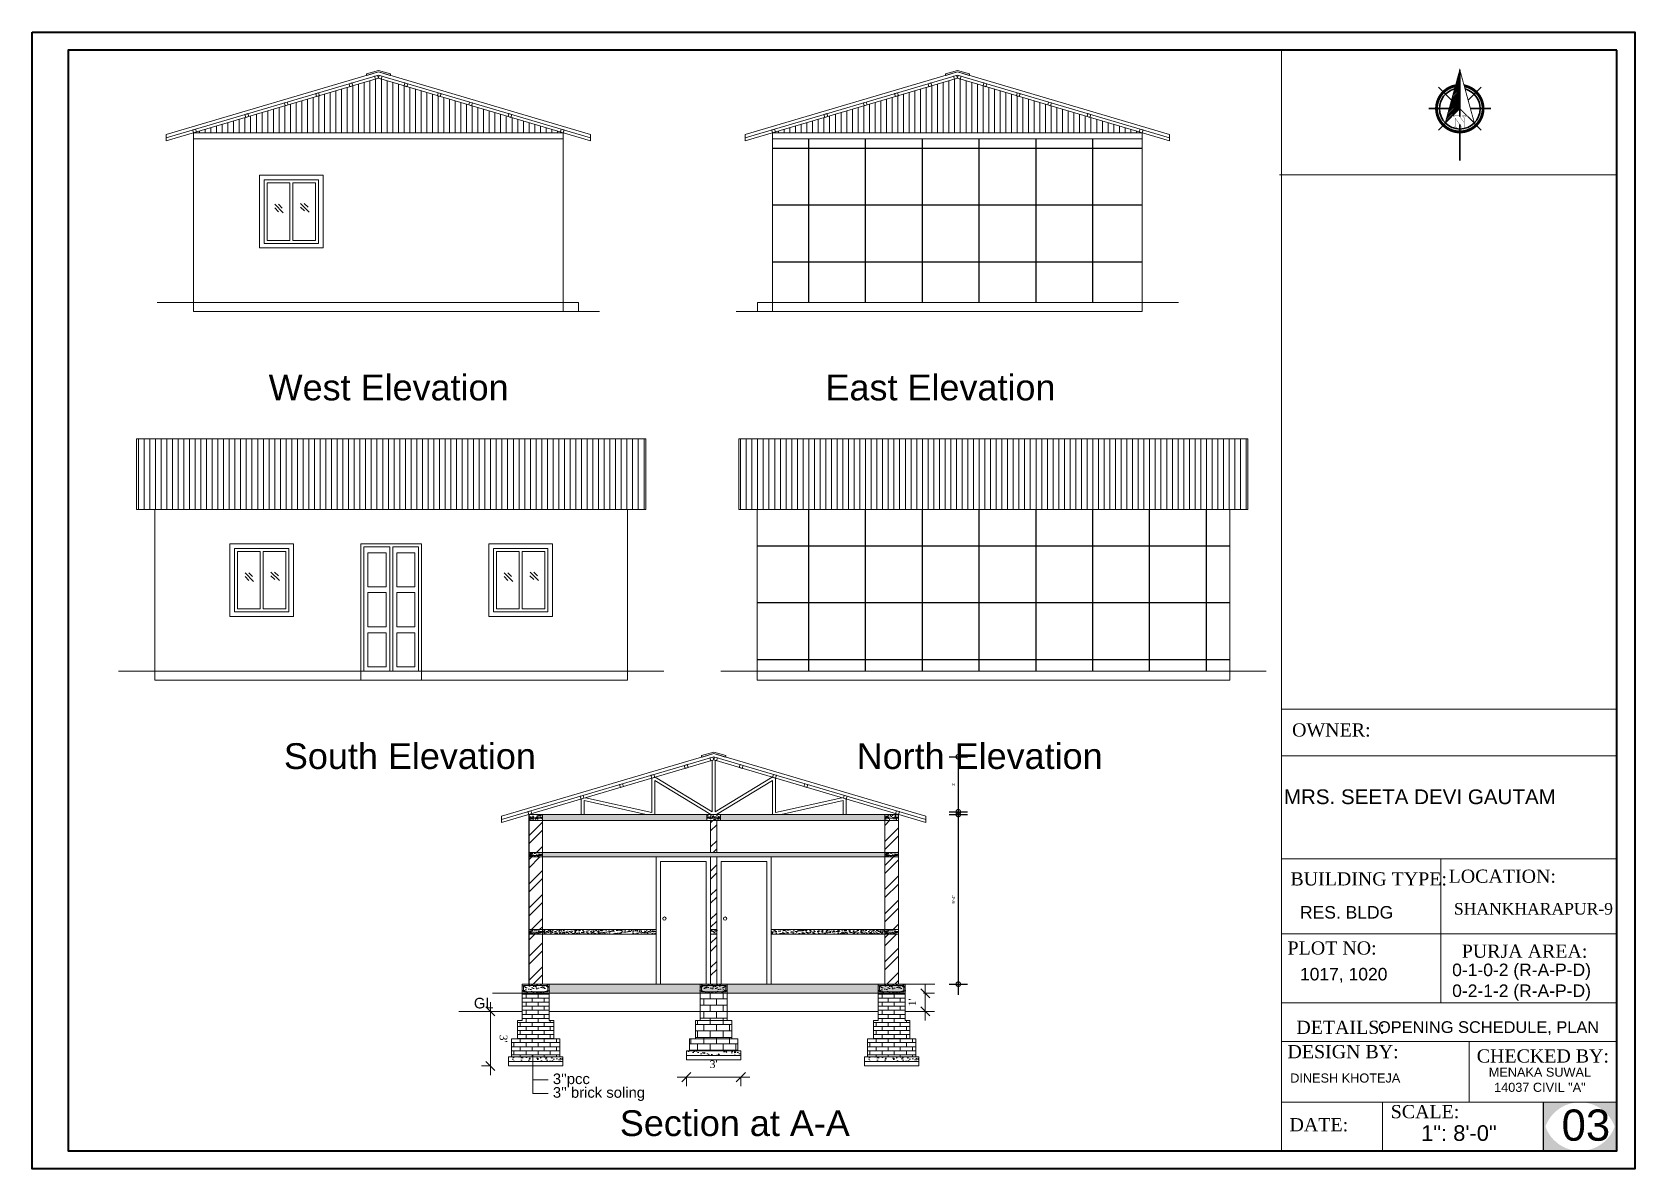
# Model space of a CAD drawing. Header units: inches. Extents: x 45643 to 78083, y -17830 to -3084.
# Drawn here: x 50440 to 51498, y -7072 to -6321 of the extents above; entities that cross this region are included whole.
import ezdxf

# ---------------------------------------------------------------- set-up
doc = ezdxf.new("R2010")
doc.units = ezdxf.units.IN
doc.header["$MEASUREMENT"] = 0
for name, color, linetype, lineweight in [('1', 7, 'Continuous', 25), ('door', 3, 'Continuous', 13), ('REBARS', 50, 'Continuous', 20), ('Siteplan', 7, 'Continuous', 30), ('steps', 253, 'Continuous', 20), ('Text', 7, 'Continuous', 9), ('WALL - A', 1, 'Continuous', 40)]:
    doc.layers.add(name, color=color, linetype=linetype, lineweight=lineweight)
doc.layers.add('DIMENTION', color=8, linetype='Continuous')
doc.layers.add('Normal Wall', color=7, linetype='Continuous', lineweight=35, true_color=0xffaf89)
doc.layers.add('Rear Wall', color=7, linetype='Continuous', lineweight=20, true_color=0xd4e480)
doc.styles.add('RomanS', font='stylu.ttf', dxfattribs={"height": 2})
doc.styles.get("Standard").update_dxf_attribs({"font": 'times.ttf'})
doc.styles.add('SwissBT', font='swiss.ttf', dxfattribs={"height": 12})
doc.dimstyles.new('8 SCALE', dxfattribs={"dimscale": 0, "dimtxt": 7, "dimasz": 6, "dimexe": 6, "dimexo": 2, "dimgap": 2, "dimtad": 1, "dimdec": 0, "dimzin": 0, "dimdsep": 46, "dimlunit": 4, "dimtxsty": 'RomanS', "dimblk": 'DOTSMALL', "dimcen": 0, "dimdle": 7, "dimclrd": 8, "dimclre": 8, "dimclrt": 3, "dimadec": 0, "dimazin": 0, "dimtfac": 1, "dimtdec": 0, "dimtofl": 0, "dimtmove": 2, "dimatfit": 3, "dimfxl": 6, "dimfxlon": 1, "dimtolj": 1, "dimtzin": 0, "dimarcsym": 0})
doc.dimstyles.new('Copy of Standard', dxfattribs={"dimtxt": 5, "dimasz": 6, "dimexe": 6, "dimexo": 12, "dimgap": 6, "dimtad": 1, "dimdec": 0, "dimzin": 0, "dimdsep": 46, "dimlunit": 3, "dimtxsty": 'Standard', "dimblk": 'OBLIQUE', "dimcen": 0.09, "dimdle": 6, "dimclrd": 256, "dimclre": 256, "dimclrt": 256, "dimadec": 0, "dimazin": 0, "dimtfac": 1, "dimtdec": 0, "dimtix": 1, "dimtmove": 2, "dimatfit": 3, "dimfxl": 6, "dimfxlon": 1, "dimtolj": 1, "dimtzin": 0, "dimlwd": 13, "dimlwe": 13, "dimarcsym": 0})
pattern_1 = [(90, (-312985.298, 24314.452), (-37.5, 0), []), (180, (-312985.298, 24314.452), (-4e-15, -37.5), [])]
pattern_2 = [(50, (-313040.3154, 22442.1053), (3.586300913, -0.313760675), [0.375, -4.125]), (355, (-313040.3154, 22442.1053), (-0.693756668, 3.76096067), [0.3, -3.3]), (100.4514445, (-313040.0165, 22442.079), (2.892544234, 3.447199955), [0.31870096, -3.50571056]), (46.1842, (-313040.3154, 22443.1053), (5.336206653, -0.827596404), [0.5625, -6.1875]), (96.6356355, (-313039.8707, 22443.0363), (4.67330973, 4.870593004), [0.47805171, -5.2585688]), (351.184164, (-313040.3154, 22443.105), (4.673309725, 4.870593), [0.45, -4.950000005]), (21, (-313039.8154, 22442.8553), (2.98453526, -2.013094453), [0.375, -4.125]), (326, (-313039.8154, 22442.8553), (1.21657666, 3.625750225), [0.3, -3.3]), (71.4514447, (-313039.5667, 22442.6875), (4.201111884, 1.612655764), [0.31870095, -3.50571056]), (37.5, (-313040.3154, 22442.1053), (0.0607992766, 1.664469269), [0, -3.26, 0, -3.35, 0, -3.3125]), (7.5, (-313040.3154, 22442.1053), (1.315347687, 1.972058559), [0, -1.91, 0, -3.185, 0, -1.2625]), (327.5, (-313041.4304, 22442.1053), (2.669112181, -0.1127743587), [0, -1.25, 0, -3.9, 0, -5.175]), (317.5, (-313041.9304, 22442.1053), (2.915930847, 0.500524912), [0, -1.625, 0, -2.59, 0, -3.675])]
pattern_3 = [(45, (-313040.315, 22442.105), (-7.9549513, 7.9549513), []), (45, (-313035.012, 22442.105), (-7.9549513, 7.9549513), [])]
pattern_4 = [(50, (-13556.309, 109562.3116), (5.73808146, -0.50201708), [0.6, -6.6]), (355, (-13556.309, 109562.3116), (-1.11001067, 6.01753707), [0.48, -5.28]), (100.4514, (-13555.8306, 109562.2697), (4.62807505, 5.51551634), [0.50992152, -5.6091369]), (46.1842, (-13556.309, 109563.9116), (8.5379284, -1.3241521), [0.9, -9.9]), (96.6356, (-13555.597, 109563.801), (7.47730164, 7.79294297), [0.7648823, -8.413704]), (351.1842, (-13556.309, 109563.9116), (7.47729556, 7.7929488), [0.72, -7.92]), (21, (-13555.509, 109563.5116), (4.77525642, -3.22095113), [0.6, -6.6]), (326, (-13555.509, 109563.5116), (1.94652266, 5.80120036), [0.48, -5.28]), (71.4514, (-13555.111, 109563.243), (6.72178103, 2.58024397), [0.50992152, -5.6091369]), (37.5, (-13556.3088, 109562.3116), (0.097278843, 2.66315083), [0, -5.216, 0, -5.36, 0, -5.3]), (7.5, (-13556.3088, 109562.3116), (2.1045563, 3.155293695), [0, -3.056, 0, -5.096, 0, -2.02]), (327.5, (-13558.0928, 109562.3116), (4.27057949, -0.180438974), [0, -2, 0, -6.24, 0, -8.28]), (317.5, (-13558.8928, 109562.3116), (4.66548935, 0.80083986), [0, -2.6, 0, -4.144, 0, -5.88])]
pattern_5 = [(50, (-13321.309, 109562.3116), (5.73808146, -0.50201708), [0.6, -6.6]), (355, (-13321.309, 109562.3116), (-1.11001067, 6.01753707), [0.48, -5.28]), (100.4514, (-13320.8306, 109562.2697), (4.62807505, 5.51551634), [0.50992152, -5.6091369]), (46.1842, (-13321.309, 109563.9116), (8.5379284, -1.3241521), [0.9, -9.9]), (96.6356, (-13320.597, 109563.801), (7.47730164, 7.79294297), [0.7648823, -8.413704]), (351.1842, (-13321.309, 109563.9116), (7.47729556, 7.7929488), [0.72, -7.92]), (21, (-13320.509, 109563.5116), (4.77525642, -3.22095113), [0.6, -6.6]), (326, (-13320.509, 109563.5116), (1.94652266, 5.80120036), [0.48, -5.28]), (71.4514, (-13320.111, 109563.243), (6.72178103, 2.58024397), [0.50992152, -5.6091369]), (37.5, (-13321.3088, 109562.3116), (0.097278843, 2.66315083), [0, -5.216, 0, -5.36, 0, -5.3]), (7.5, (-13321.3088, 109562.3116), (2.1045563, 3.155293695), [0, -3.056, 0, -5.096, 0, -2.02]), (327.5, (-13323.0928, 109562.3116), (4.27057949, -0.180438974), [0, -2, 0, -6.24, 0, -8.28]), (317.5, (-13323.8928, 109562.3116), (4.66548935, 0.80083986), [0, -2.6, 0, -4.144, 0, -5.88])]
pattern_6 = [(130, (115217.685, 109562.3116), (-5.73808146, -0.50201708), [0.6, -6.6]), (185, (115217.685, 109562.3116), (1.11001067, 6.01753707), [0.48, -5.28]), (79.5486, (115217.207, 109562.2697), (-4.62807505, 5.51551634), [0.50992152, -5.6091369]), (133.8158, (115217.685, 109563.9116), (-8.5379284, -1.3241521), [0.9, -9.9]), (83.3644, (115216.9735, 109563.801), (-7.47730164, 7.79294297), [0.7648823, -8.413704]), (188.8158, (115217.685, 109563.9116), (-7.47729556, 7.7929488), [0.72, -7.92]), (159, (115216.885, 109563.5116), (-4.77525642, -3.22095113), [0.6, -6.6]), (214, (115216.885, 109563.5116), (-1.94652266, 5.80120036), [0.48, -5.28]), (108.5486, (115216.487, 109563.243), (-6.72178103, 2.58024397), [0.50992152, -5.6091369]), (142.5, (115217.685, 109562.3116), (-0.097278843, 2.66315083), [0, -5.216, 0, -5.36, 0, -5.3]), (172.5, (115217.685, 109562.3116), (-2.1045563, 3.155293695), [0, -3.056, 0, -5.096, 0, -2.02]), (212.5, (115219.469, 109562.3116), (-4.27057949, -0.180438974), [0, -2, 0, -6.24, 0, -8.28]), (222.5, (115220.269, 109562.3116), (-4.66548935, 0.80083986), [0, -2.6, 0, -4.144, 0, -5.88])]
pattern_7 = [(0, (83085.159, 72302.9462), (0, 4.25), []), (90, (83085.159, 72302.946), (-8.5, 5e-16), [4.25, -4.25]), (90, (83089.409, 72302.946), (-8.5, 5e-16), [-4.25, 4.25])]

msp = doc.modelspace()

# ---------------------------------------------------------------- texts
at = {"color": 0}
for s, p in [('OWNER:', (51271.21, -6786.43)), ('LOCATION:', (51374.55, -6882.97))]:
    msp.add_text(s, height=8.704, dxfattribs=at).set_placement(p)
at = {"color": 7, "linetype": 'ByBlock', "lineweight": 5}
for s, insert, char_height, width, attachment_point in [('{\\fArial CE|b0|i0|c238|p34;\\P\\fArial CE|b0|i0|c0|p34;\\H2.8333x;West\\fArial CE|b0|i0|c238|p34; El\\fArial CE|b0|i0|c0|p34;e\\fArial CE|b0|i0|c238|p34;vation}', (50674.89, -6551.12), 6, 195.2975, 5), ('{\\fArial CE|b0|i0|c238|p34;\\P\\fArial CE|b0|i0|c0|p34;\\H2.8333x;East\\fArial CE|b0|i0|c238|p34; El\\fArial CE|b0|i0|c0|p34;e\\fArial CE|b0|i0|c238|p34;vation}', (51039.15, -6551.12), 6, 195.2975, 5), ('{\\fArial CE|b0|i0|c238|p34;\\P\\fArial CE|b0|i0|c0|p34;\\H2.8333x;South\\fArial CE|b0|i0|c238|p34; El\\fArial CE|b0|i0|c0|p34;e\\fArial CE|b0|i0|c238|p34;vation}', (50688.92, -6794.46), 6, 195.2975, 5), ('{\\fArial CE|b0|i0|c238|p34;\\P\\fArial CE|b0|i0|c0|p34;\\H2.8333x;North\\fArial CE|b0|i0|c238|p34; El\\fArial CE|b0|i0|c0|p34;e\\fArial CE|b0|i0|c238|p34;vation}', (51065.01, -6794.46), 6, 195.2975, 5), ('{\\fArial CE|b0|i0|c0|p34;GL}', (50731.16, -6958.93), 7, 174.1012, 1), ("{\\fArial CE|b0|i0|c238|p34;3'}'{\\fArial CE|b0|i0|c238|p34;pcc}", (50783.3, -7008.89), 7, 174.1012, 1), ("{\\fArial CE|b0|i0|c238|p34;3'}'{\\fArial CE|b0|i0|c238|p34; brick soling}", (50783.3, -7017.89), 7, 174.1012, 1), ('{\\fArial CE|b0|i0|c238|p34;\\P\\H2.8333x;Section at A-A}', (50903.41, -7036.78), 6, 232.9624, 5)]:
    msp.add_mtext(s, dxfattribs=dict(at, insert=insert, char_height=char_height, width=width, attachment_point=attachment_point))
at = {"layer": 'Text', "color": 0}
for s, height, p in [('OWNER:', 8.704, (51271.21, -6786.43)), ('LOCATION:', 8.704, (51374.55, -6882.97)), ('CHECKED BY:', 8.7044, (51393.12, -7001.66)), ('CHECKED BY:', 8.7044, (51393.12, -7001.66)), ('SCALE:', 8.704, (51336.35, -7038.4)), ('SCALE:', 8.704, (51336.35, -7038.4))]:
    msp.add_text(s, height=height, dxfattribs=at).set_placement(p)
at = {"layer": 'Text', "color": 0, "linetype": 'ByBlock', "style": 'SwissBT'}
for s, insert, char_height, width, attachment_point in [('MRS. SEETA DEVI GAUTAM', (51355.55, -6821.33), 9.72, 217.5111, 2), ('OPENING SCHEDULE, PLAN', (51327.93, -6974.39), 7.7396, 268.5322, 1), ('DINESH KHOTEJA', (51270, -7008.88), 6, 201.5276, 1), ('MENAKA SUWAL\\P14037 CIVIL "A"', (51434.8, -7005.01), 6, 88.5492, 2)]:
    msp.add_mtext(s, dxfattribs=dict(at, insert=insert, char_height=char_height, width=width, attachment_point=attachment_point))
at = {"layer": 'Text', "color": 0, "attachment_point": 1}
for s, insert, char_height, width in [('BUILDING TYPE:', (51270.13, -6876.05), 8.7044, 148.5551), ('BUILDING TYPE:', (51270.13, -6876.05), 8.7044, 148.5551), ('PLOT NO: ', (51268.23, -6921.66), 8.704, 138.0271), ('PLOT NO: ', (51268.23, -6921.66), 8.704, 138.0271), ('PURJA AREA:', (51383.24, -6923.77), 8.7044, 197.5821), ('PURJA AREA:', (51383.24, -6923.77), 8.7044, 197.5821), ('DETAILS: ', (51274.04, -6974.05), 8.704, 138.0271), ('DESIGN BY:', (51268.19, -6990.1), 8.704, 138.0271), ('DESIGN BY:', (51268.19, -6990.1), 8.704, 138.0271), ('DATE:', (51269.54, -7038.33), 8.704, 34.8177)]:
    msp.add_mtext(s, dxfattribs=dict(at, insert=insert, char_height=char_height, width=width))
at = {"layer": 'Text', "color": 0, "linetype": 'ByBlock', "insert": (51378.08, -6896.32), "char_height": 7.6711, "attachment_point": 1}
msp.add_mtext_dynamic_manual_height_columns('SHANKHARAPUR-9', width=381.0351, gutter_width=1.53, heights=[0], dxfattribs=at)
at = {"layer": 'Text', "color": 0, "style": 'SwissBT'}
for s, insert, char_height, width, attachment_point in [('RES. BLDG', (51276.45, -6898.35), 8.256, 163.2142, 1), ('RES. BLDG', (51276.45, -6898.35), 8.256, 163.2142, 1), ('1017, 1020', (51276.45, -6939.17), 8.256, 163.2142, 1), ('0-1-0-2 (R-A-P-D)\\P0-2-1-2 (R-A-P-D)', (51422.7, -6936.34), 8.2555, 163.2142, 2), ('03', (51449.12, -7032.63), 20.639, 20.1585, 1)]:
    msp.add_mtext(s, dxfattribs=dict(at, insert=insert, char_height=char_height, width=width, attachment_point=attachment_point))
at = {"layer": 'Text', "color": 0, "ltscale": 0.5, "insert": (51356.43, -7043.04), "char_height": 10.319, "width": 127.5344, "attachment_point": 1, "style": 'SwissBT'}
msp.add_mtext('1": 8\'-0"', dxfattribs=at)
msp.add_mtext('1": 8\'-0"', dxfattribs=at)

# ---------------------------------------------------------------- blocks, each defined once
blk = doc.blocks.new('*X798')
at = {"color": 0}
for p, q in [((145.96, -414.6), (147.62, -412.94)), ((146.16, -413.87), (147.62, -412.41)), ((146.36, -413.14), (147.62, -411.88)), ((146.55, -412.41), (147.62, -411.35)), ((146.75, -411.68), (147.62, -410.82)), ((146.95, -410.95), (147.62, -410.29)), ((147.15, -410.22), (147.62, -409.76)), ((147.35, -409.49), (147.62, -409.23)), ((147.55, -408.76), (147.62, -408.7)), ((143.76, -422.63), (147.62, -418.77)), ((143.96, -421.9), (147.62, -418.24)), ((144.16, -421.17), (147.62, -417.71)), ((144.36, -420.44), (147.62, -417.18)), ((144.56, -419.71), (147.62, -416.65)), ((144.76, -418.98), (147.62, -416.12)), ((144.96, -418.25), (147.62, -415.59)), ((145.16, -417.52), (147.62, -415.06)), ((145.36, -416.79), (147.62, -414.53)), ((145.56, -416.06), (147.62, -414)), ((145.76, -415.33), (147.62, -413.47)), ((142.76, -426.28), (147.62, -421.42)), ((142.96, -425.55), (147.62, -420.89)), ((143.16, -424.82), (147.62, -420.36)), ((143.36, -424.09), (147.62, -419.83)), ((143.56, -423.36), (147.62, -419.3))]:
    blk.add_line(p, q, dxfattribs=at)
blk = doc.blocks.new('NORTH_15')
for p, q in [((-2.87, 2.87), (-7.37, 7.37)), ((0, 3.66), (0, 10.62)), ((2.87, 2.87), (7.37, 7.37)), ((-13.37, 0), (2.72, 0)), ((5.49, 0), (17.83, 0)), ((-2.87, -2.87), (-7.37, -7.37)), ((0, -3.66), (0, -10.62)), ((2.87, -2.87), (7.37, -7.37))]:
    blk.add_line(p, q)
at = {"const_width": 1}
for points in [[(0, -8, 1), (0, 8, 0.359415), (-7.86, 1.52, 1)], [(-7.86, -1.52, 0.359415), (0, -8, 1)]]:
    blk.add_lwpolyline(points, format="xyb", dxfattribs=at)
for points, const_width in [([(4.96, -5.01), (-13.37, 0), (4.9, 5), (0, 0), (4.96, -5.01)], 0.3), ([(5.93, -1.55), (6, -1.55), (6.07, -1.54), (6.13, -1.53), (6.17, -1.52), (6.22, -1.51), (6.26, -1.49), (6.28, -1.47), (6.3, -1.45), (6.32, -1.42), (6.33, -1.39), (6.35, -1.34), (6.36, -1.29), (6.37, -1.23), (6.38, -1.16), (6.38, -1.08), (6.38, -1), (6.54, -1), (6.54, -2.34), (6.38, -2.34), (6.38, -2.3), (6.38, -2.23), (6.38, -2.16), (6.37, -2.09), (6.36, -2.04), (6.35, -1.99), (6.33, -1.95), (6.32, -1.91), (6.3, -1.88), (6.28, -1.86), (6.26, -1.83), (6.22, -1.81), (6.18, -1.8), (6.13, -1.78), (6.07, -1.77), (6.01, -1.76), (5.95, -1.76), (2.66, -1.76), (2.66, -2.34), (2.5, -2.34), (2.5, -0.16), (4.71, 1.44), (3.14, 1.44), (3.07, 1.44), (3, 1.43), (2.94, 1.42), (2.89, 1.41), (2.85, 1.4), (2.81, 1.38), (2.78, 1.36), (2.76, 1.34), (2.74, 1.31), (2.72, 1.27), (2.7, 1.22), (2.69, 1.17), (2.68, 1.11), (2.67, 1.04), (2.66, 0.97), (2.66, 0.89), (2.66, 0.87), (2.5, 0.87), (2.5, 2.21), (2.66, 2.21), (2.66, 2.17), (2.66, 2.09), (2.67, 2.03), (2.68, 1.97), (2.69, 1.91), (2.7, 1.86), (2.71, 1.82), (2.73, 1.78), (2.75, 1.76), (2.77, 1.74), (2.8, 1.72), (2.85, 1.7), (2.89, 1.68), (2.94, 1.67), (3, 1.66), (3.07, 1.66), (3.14, 1.66), (6.54, 1.66), (6.54, 0.75), (3.33, -1.55), (5.93, -1.55), (5.93, -1.55)], 0.1)]:
    blk.add_lwpolyline(points, dxfattribs=dict(const_width=const_width))
for start, end in [(90, 164.973), (270, 90), (195.027, 270)]:
    blk.add_arc((0, 0), 7, start, end)
at = {"rotation": 90}
blk.add_blockref('*X798', (-421.89, -147.62), dxfattribs=at)
blk = doc.blocks.new('A$C0BDB7EE9')
at = {"layer": 'Siteplan', "xscale": 2.999999999999779, "yscale": 2.999999999999779, "zscale": 2.999999999999779, "rotation": 247.8612575918487}
blk.add_blockref('NORTH_15', (20.2, 49.5), dxfattribs=at)
blk = doc.blocks.new('A$C327B4BBD')
at = {"layer": 'DIMENTION', "ltscale": 0.3, "xscale": 1.171875000000082, "yscale": 1.171875000000082, "zscale": 1.171875000000082, "rotation": 112.1387424081494}
blk.add_blockref('A$C0BDB7EE9', (16.1, 0), dxfattribs=at)
blk = doc.blocks.new('_Oblique')
at = {"color": 0, "linetype": 'ByBlock', "lineweight": -2}
blk.add_line((-0.5, -0.5), (0.5, 0.5), dxfattribs=at)
blk = doc.blocks.new('*D1298')
at = {"linetype": 'ByBlock', "lineweight": 13, "transparency": 16777216}
for p, q in [((50742.1, -6967.9), (50736.1, -6967.9)), ((50742.1, -7009.9), (50742.1, -6961.9)), ((50742.1, -7003.9), (50736.1, -7003.9))]:
    blk.add_line(p, q, dxfattribs=at)
at = {"layer": 'Defpoints', "color": 0, "linetype": 'ByBlock', "transparency": 16777216}
for p in [(50742.1, -6967.9), (50753.9, -6967.9), (50753.9, -7003.9)]:
    blk.add_point(p, dxfattribs=at)
at = {"linetype": 'ByBlock', "lineweight": 13, "transparency": 16777216, "xscale": 6, "yscale": 6, "zscale": 6}
for p, rotation in [((50742.1, -6967.9), 90.00118147612702), ((50742.1, -7003.9), 270.001181476127)]:
    blk.add_blockref('_Oblique', p, dxfattribs=dict(at, rotation=rotation))
at = {"linetype": 'ByBlock', "lineweight": 5, "transparency": 16777216, "insert": (50750.7, -6985.9), "char_height": 5, "attachment_point": 5, "rotation": 270.0012}
blk.add_mtext("\\A1;3'", dxfattribs=at)
blk = doc.blocks.new('*D1299')
at = {"linetype": 'ByBlock', "lineweight": 13, "transparency": 16777216}
for p, q in [((51029.1, -6955.9), (51029.1, -6949.9)), ((51027.9, -6955.9), (51035.1, -6955.9)), ((51029.1, -6967.9), (51029.1, -6955.9)), ((51027.9, -6967.9), (51035.1, -6967.9)), ((51029.1, -6967.9), (51029.1, -6973.9))]:
    blk.add_line(p, q, dxfattribs=at)
at = {"layer": 'Defpoints', "color": 0, "linetype": 'ByBlock', "transparency": 16777216}
for p in [(51015.9, -6955.9), (51029.1, -6955.9), (51015.9, -6967.9)]:
    blk.add_point(p, dxfattribs=at)
at = {"linetype": 'ByBlock', "lineweight": 13, "transparency": 16777216, "xscale": 6, "yscale": 6, "zscale": 6}
for p, rotation in [((51029.1, -6955.9), 270), ((51029.1, -6967.9), 90)]:
    blk.add_blockref('_Oblique', p, dxfattribs=dict(at, rotation=rotation))
at = {"linetype": 'ByBlock', "lineweight": 5, "transparency": 16777216, "insert": (51020.6, -6961.9), "char_height": 5, "attachment_point": 5, "rotation": 90}
blk.add_mtext("\\A1;1'", dxfattribs=at)
blk = doc.blocks.new('*D1248')
at = {"linetype": 'ByBlock', "lineweight": 13, "transparency": 16777216}
for p, q in [((50913.4, -7011.3), (50865.4, -7011.3)), ((50871.4, -7011.3), (50871.4, -7017.3)), ((50907.4, -7011.3), (50907.4, -7017.3))]:
    blk.add_line(p, q, dxfattribs=at)
at = {"layer": 'Defpoints', "color": 0, "linetype": 'ByBlock', "transparency": 16777216}
for p in [(50871.4, -6999.9), (50907.4, -6999.9), (50871.4, -7011.3)]:
    blk.add_point(p, dxfattribs=at)
at = {"linetype": 'ByBlock', "lineweight": 13, "transparency": 16777216, "xscale": 6, "yscale": 6, "zscale": 6, "rotation": 180}
blk.add_blockref('_Oblique', (50871.4, -7011.3), dxfattribs=at)
at = {"linetype": 'ByBlock', "lineweight": 13, "transparency": 16777216, "xscale": 6, "yscale": 6, "zscale": 6}
blk.add_blockref('_Oblique', (50907.4, -7011.3), dxfattribs=at)
at = {"linetype": 'ByBlock', "lineweight": 5, "transparency": 16777216, "insert": (50889.4, -7002.8), "char_height": 5, "attachment_point": 5}
blk.add_mtext("\\A1;3'", dxfattribs=at)
blk = doc.blocks.new('_DotSmall')
at = {"color": 0, "const_width": 0.5}
blk.add_lwpolyline([(-0.0625, 0, 1), (0.0625, 0, 1)], format="xyb", close=True, dxfattribs=at)
blk = doc.blocks.new('*D1295')
at = {"layer": 'Defpoints', "color": 0, "ltscale": 0.5, "transparency": 16777216}
for p in [(51011.4, -6837.9), (51011.4, -6949.9), (51050.9, -6949.9)]:
    blk.add_point(p, dxfattribs=at)
at = {"layer": 'door', "color": 8, "lineweight": -2, "ltscale": 0.5, "transparency": 16777216}
for p, q in [((51050.9, -6830.9), (51050.9, -6956.9)), ((51044.9, -6837.9), (51056.9, -6837.9)), ((51044.9, -6949.9), (51056.9, -6949.9))]:
    blk.add_line(p, q, dxfattribs=at)
at = {"layer": 'door', "color": 8, "lineweight": -2, "ltscale": 0.5, "transparency": 16777216, "xscale": 6, "yscale": 6, "zscale": 6}
for p, rotation in [((51050.9, -6837.9), 90), ((51050.9, -6949.9), 270)]:
    blk.add_blockref('_DotSmall', p, dxfattribs=dict(at, rotation=rotation))
at = {"layer": 'door', "color": 3, "ltscale": 0.5, "transparency": 16777216, "insert": (51047.8, -6893.9), "char_height": 2, "attachment_point": 5, "rotation": 90, "style": 'RomanS'}
blk.add_mtext('\\A1;9\'-4"', dxfattribs=at)
blk = doc.blocks.new('*D1296')
at = {"layer": 'Defpoints', "color": 0, "ltscale": 0.5, "transparency": 16777216}
for p in [(50889.4, -6799.8), (50890.4, -6836.1), (51050.9, -6836.1)]:
    blk.add_point(p, dxfattribs=at)
at = {"layer": 'door', "color": 8, "lineweight": -2, "ltscale": 0.5, "transparency": 16777216}
for p, q in [((51044.9, -6799.8), (51056.9, -6799.8)), ((51050.9, -6792.8), (51050.9, -6843.1)), ((51044.9, -6836.1), (51056.9, -6836.1))]:
    blk.add_line(p, q, dxfattribs=at)
at = {"layer": 'door', "color": 8, "lineweight": -2, "ltscale": 0.5, "transparency": 16777216, "xscale": 6, "yscale": 6, "zscale": 6}
for p, rotation in [((51050.9, -6799.8), 90), ((51050.9, -6836.1), 270)]:
    blk.add_blockref('_DotSmall', p, dxfattribs=dict(at, rotation=rotation))
at = {"layer": 'door', "color": 3, "ltscale": 0.5, "transparency": 16777216, "insert": (51047.8, -6818), "char_height": 2, "attachment_point": 5, "rotation": 90, "style": 'RomanS'}
blk.add_mtext("\\A1;3'", dxfattribs=at)

# ---------------------------------------------------------------- dimensions: what is measured, and where the dimension line sits
at = {"color": 7, "linetype": 'ByBlock', "lineweight": 5}
dim = msp.add_linear_dim(base=(51029.15, -6955.91), p1=(51015.94, -6967.92), p2=(51015.94, -6955.91), angle=90, dimstyle='Copy of Standard', dxfattribs=at)
dim.commit()
dim.dimension.update_dxf_attribs({"geometry": '*D1299', "text_midpoint": (51020.65, -6961.91)})
dim = msp.add_aligned_dim(p1=(50753.94, -7003.91), p2=(50753.94, -6967.92), distance=11.82, dimstyle='Copy of Standard', dxfattribs=at)
dim.commit()
dim.dimension.update_dxf_attribs({"geometry": '*D1298', "text_midpoint": (50750.67, -6985.91)})
dim = msp.add_linear_dim(base=(50871.44, -7011.3), p1=(50907.44, -6999.91), p2=(50871.44, -6999.91), dimstyle='Copy of Standard', dxfattribs=at)
dim.commit()
dim.dimension.update_dxf_attribs({"geometry": '*D1248', "text_midpoint": (50889.44, -7002.75)})
at = {"layer": 'door', "ltscale": 0.5}
for base, p1, p2, picture, middle in [((51050.86, -6836.13), (50889.44, -6799.83), (50890.44, -6836.13), '*D1296', (51047.82, -6817.98)), ((51050.86, -6949.91), (51011.44, -6837.91), (51011.44, -6949.91), '*D1295', (51047.81, -6893.91))]:
    dim = msp.add_linear_dim(base=base, p1=p1, p2=p2, angle=90, dimstyle='8 SCALE', override={"dimscale": 1}, dxfattribs=at)
    dim.commit()
    dim.dimension.update_dxf_attribs({"geometry": picture, "text_midpoint": middle})

# ---------------------------------------------------------------- hatches: boundary and pattern name
at = {"linetype": 'ByBlock', "lineweight": 5}
h = msp.add_hatch(dxfattribs=at)
h.set_pattern_fill('AR-CONC', scale=0.5, style=0)
h.set_pattern_definition(pattern_2)
h.paths.add_polyline_path([(50776.44, -6837.91), (50767.44, -6837.91), (50767.44, -6841.91), (50776.44, -6841.91)])
h.paths.add_polyline_path([(50775.37, -6840.42, -0.4241762), (50774.86, -6839.93, -1), (50775.85, -6839.93, -0.4043206), (50775.37, -6840.42), (50768.54, -6840.42, -0.4241762), (50768.03, -6839.93, -1), (50769.02, -6839.93, -0.4043206), (50768.54, -6840.42)], flags=16)
h = msp.add_hatch(color=7, dxfattribs=at)
h.paths.add_polyline_path([(50768.03, -6839.93, -0.4142136), (50768.52, -6839.43), (50768.69, -6839.46, -0.3156645), (50769.02, -6839.93, -1)])
h.paths.add_polyline_path([(50775.19, -6839.46), (50775.36, -6839.43, -0.4142136), (50775.85, -6839.93, -0.4043206), (50775.37, -6840.42), (50775.34, -6840.42, -0.4043206), (50774.86, -6839.93, -0.3156645)])
h = msp.add_hatch(dxfattribs=at)
h.set_pattern_fill('AR-CONC', scale=0.5, style=0)
h.set_pattern_definition(pattern_2)
h.paths.add_polyline_path([(50884.94, -6837.91), (50776.44, -6837.91), (50776.44, -6841.91), (50884.94, -6841.91)])
h = msp.add_hatch(dxfattribs=at)
h.set_pattern_fill('AR-CONC', scale=0.5, style=0)
h.set_pattern_definition(pattern_2)
h.paths.add_polyline_path([(50893.94, -6837.91), (50884.94, -6837.91), (50884.94, -6841.91), (50893.94, -6841.91)])
h.paths.add_polyline_path([(50892.87, -6840.42, -0.4241762), (50892.36, -6839.93, -1), (50893.35, -6839.93, -0.4043206), (50892.87, -6840.42), (50886.04, -6840.42, -0.4241762), (50885.53, -6839.93, -1), (50886.52, -6839.93, -0.4043206), (50886.04, -6840.42)], flags=16)
h = msp.add_hatch(color=7, dxfattribs=at)
h.paths.add_polyline_path([(50885.53, -6839.93, -0.4142136), (50886.02, -6839.43), (50886.19, -6839.46, -0.3156645), (50886.52, -6839.93, -1)])
h.paths.add_polyline_path([(50892.69, -6839.46), (50892.86, -6839.43, -0.4142136), (50893.35, -6839.93, -0.4043206), (50892.87, -6840.42), (50892.84, -6840.42, -0.4043206), (50892.36, -6839.93, -0.3156645)])
h = msp.add_hatch(dxfattribs=at)
h.set_pattern_fill('AR-CONC', scale=0.5, style=0)
h.set_pattern_definition(pattern_2)
h.paths.add_polyline_path([(51002.44, -6841.91), (51002.44, -6837.91), (50893.94, -6837.91), (50893.94, -6841.91)])
h = msp.add_hatch(dxfattribs=at)
h.set_pattern_fill('AR-CONC', scale=0.5, style=0)
h.set_pattern_definition(pattern_2)
h.paths.add_polyline_path([(51011.44, -6837.91), (51002.44, -6837.91), (51002.44, -6841.91), (51011.44, -6841.91)])
h.paths.add_polyline_path([(51010.37, -6840.42, -0.4241762), (51009.86, -6839.93, -1), (51010.85, -6839.93, -0.4043206), (51010.37, -6840.42), (51003.54, -6840.42, -0.4241762), (51003.03, -6839.93, -1), (51004.02, -6839.93, -0.4043206), (51003.54, -6840.42)], flags=16)
h = msp.add_hatch(color=7, dxfattribs=at)
h.paths.add_polyline_path([(51003.03, -6839.93, -0.4142136), (51003.52, -6839.43), (51003.69, -6839.46, -0.3156645), (51004.02, -6839.93, -1)])
h.paths.add_polyline_path([(51010.19, -6839.46), (51010.36, -6839.43, -0.4142136), (51010.85, -6839.93, -0.4043206), (51010.37, -6840.42), (51010.34, -6840.42, -0.4043206), (51009.86, -6839.93, -0.3156645)])
h = msp.add_hatch(dxfattribs=at)
h.set_pattern_fill('AR-CONC', scale=0.5, style=0)
h.set_pattern_definition([(50, (4528.513, 61941.8406), (3.58630091, -0.31376067), [0.375, -4.125]), (355, (4528.513, 61941.8406), (-0.69375667, 3.76096067), [0.3, -3.3]), (100.4514, (4528.8117, 61941.8144), (2.89254691, 3.44719771), [0.31870095, -3.50571056]), (46.1842, (4528.513, 61942.8406), (5.33620524, -0.82759507), [0.5625, -6.1875]), (96.6356, (4528.9576, 61942.7716), (4.67331353, 4.87058935), [0.47805144, -5.258565]), (351.1842, (4528.513, 61942.8406), (4.67330973, 4.870593), [0.45, -4.95]), (21, (4529.013, 61942.5906), (2.98453526, -2.01309445), [0.375, -4.125]), (326, (4529.013, 61942.5906), (1.21657666, 3.62575023), [0.3, -3.3]), (71.4514, (4529.2616, 61942.4228), (4.20111314, 1.61265248), [0.31870095, -3.50571056]), (37.5, (4528.5129, 61941.8406), (0.060799277, 1.66446927), [0, -3.26, 0, -3.35, 0, -3.3125]), (7.5, (4528.5129, 61941.8406), (1.315347687, 1.97205856), [0, -1.91, 0, -3.185, 0, -1.2625]), (327.5, (4527.3979, 61941.8406), (2.66911218, -0.112774359), [0, -1.25, 0, -3.9, 0, -5.175]), (317.5, (4526.8979, 61941.8406), (2.91593085, 0.50052491), [0, -1.625, 0, -2.59, 0, -3.675])])
h.paths.add_polyline_path([(50776.44, -6862.91), (50767.44, -6862.91), (50767.44, -6865.91), (50776.44, -6865.91)])
h.paths.add_polyline_path([(50775.34, -6865.05, -0.4043206), (50774.86, -6864.55, -1), (50775.85, -6864.55, -0.4241762), (50775.34, -6865.05), (50768.54, -6865.05, -0.4241762), (50768.03, -6864.55, -1), (50769.02, -6864.55, -0.4043206), (50768.54, -6865.05)], flags=16)
h = msp.add_hatch(color=7, dxfattribs=at)
h.paths.add_polyline_path([(50775.85, -6864.55, 0.4142136), (50775.36, -6864.06), (50775.19, -6864.09, 0.3156645), (50774.86, -6864.55, 1)])
h.paths.add_polyline_path([(50768.69, -6864.09), (50768.52, -6864.06, 0.4142136), (50768.03, -6864.55, 0.4043206), (50768.5, -6865.05), (50768.54, -6865.05, 0.4043206), (50769.02, -6864.55, 0.3156645)])
h = msp.add_hatch(dxfattribs=at)
h.set_pattern_fill('AR-CONC', scale=0.5, style=0)
h.set_pattern_definition(pattern_2)
h.paths.add_polyline_path([(51002.44, -6865.91), (51002.44, -6862.91), (50776.44, -6862.91), (50776.44, -6865.91)])
h = msp.add_hatch(dxfattribs=at)
h.set_pattern_fill('AR-CONC', scale=0.5, style=0)
h.set_pattern_definition([(50, (4763.513, 61941.8406), (3.58630091, -0.31376067), [0.375, -4.125]), (355, (4763.513, 61941.8406), (-0.69375667, 3.76096067), [0.3, -3.3]), (100.4514, (4763.8117, 61941.8144), (2.89254691, 3.44719771), [0.31870095, -3.50571056]), (46.1842, (4763.513, 61942.8406), (5.33620524, -0.82759507), [0.5625, -6.1875]), (96.6356, (4763.9576, 61942.7716), (4.67331353, 4.87058935), [0.47805144, -5.258565]), (351.1842, (4763.513, 61942.8406), (4.67330973, 4.870593), [0.45, -4.95]), (21, (4764.013, 61942.5906), (2.98453526, -2.01309445), [0.375, -4.125]), (326, (4764.013, 61942.5906), (1.21657666, 3.62575023), [0.3, -3.3]), (71.4514, (4764.2616, 61942.4228), (4.20111314, 1.61265248), [0.31870095, -3.50571056]), (37.5, (4763.5129, 61941.8406), (0.060799277, 1.66446927), [0, -3.26, 0, -3.35, 0, -3.3125]), (7.5, (4763.5129, 61941.8406), (1.315347687, 1.97205856), [0, -1.91, 0, -3.185, 0, -1.2625]), (327.5, (4762.3979, 61941.8406), (2.66911218, -0.112774359), [0, -1.25, 0, -3.9, 0, -5.175]), (317.5, (4761.8979, 61941.8406), (2.91593085, 0.50052491), [0, -1.625, 0, -2.59, 0, -3.675])])
h.paths.add_polyline_path([(51011.44, -6862.91), (51002.44, -6862.91), (51002.44, -6865.91), (51011.44, -6865.91)])
h.paths.add_polyline_path([(51010.34, -6865.05, -0.4043206), (51009.86, -6864.55, -1), (51010.85, -6864.55, -0.4241762), (51010.34, -6865.05), (51003.54, -6865.05, -0.4241762), (51003.03, -6864.55, -1), (51004.02, -6864.55, -0.4043206), (51003.54, -6865.05)], flags=16)
h = msp.add_hatch(color=7, dxfattribs=at)
h.paths.add_polyline_path([(51010.85, -6864.55, 0.4142136), (51010.36, -6864.06), (51010.19, -6864.09, 0.3156645), (51009.86, -6864.55, 1)])
h.paths.add_polyline_path([(51003.69, -6864.09), (51003.52, -6864.06, 0.4142136), (51003.03, -6864.55, 0.4043206), (51003.5, -6865.05), (51003.54, -6865.05, 0.4043206), (51004.02, -6864.55, 0.3156645)])
h = msp.add_hatch(dxfattribs=at)
h.set_pattern_fill('AR-CONC', scale=0.5, style=0)
h.set_pattern_definition([(50, (4528.513, 61890.8406), (3.58630091, -0.31376067), [0.375, -4.125]), (355, (4528.513, 61890.8406), (-0.69375667, 3.76096067), [0.3, -3.3]), (100.4514, (4528.8117, 61890.8144), (2.89254691, 3.44719771), [0.31870095, -3.50571056]), (46.1842, (4528.513, 61891.8406), (5.33620524, -0.82759507), [0.5625, -6.1875]), (96.6356, (4528.9576, 61891.7716), (4.67331353, 4.87058935), [0.47805144, -5.258565]), (351.1842, (4528.513, 61891.8406), (4.67330973, 4.870593), [0.45, -4.95]), (21, (4529.013, 61891.5906), (2.98453526, -2.01309445), [0.375, -4.125]), (326, (4529.013, 61891.5906), (1.21657666, 3.62575023), [0.3, -3.3]), (71.4514, (4529.2616, 61891.4228), (4.20111314, 1.61265248), [0.31870095, -3.50571056]), (37.5, (4528.5129, 61890.8406), (0.060799277, 1.66446927), [0, -3.26, 0, -3.35, 0, -3.3125]), (7.5, (4528.5129, 61890.8406), (1.315347687, 1.97205856), [0, -1.91, 0, -3.185, 0, -1.2625]), (327.5, (4527.3979, 61890.8406), (2.66911218, -0.112774359), [0, -1.25, 0, -3.9, 0, -5.175]), (317.5, (4526.8979, 61890.8406), (2.91593085, 0.50052491), [0, -1.625, 0, -2.59, 0, -3.675])])
h.paths.add_polyline_path([(50776.44, -6913.91), (50767.44, -6913.91), (50767.44, -6916.91), (50776.44, -6916.91)])
h.paths.add_polyline_path([(50775.34, -6916.05, -0.4043206), (50774.86, -6915.55, -1), (50775.85, -6915.55, -0.4241762), (50775.34, -6916.05), (50768.54, -6916.05, -0.4241762), (50768.03, -6915.55, -1), (50769.02, -6915.55, -0.4043206), (50768.54, -6916.05)], flags=16)
h = msp.add_hatch(color=7, dxfattribs=at)
h.paths.add_polyline_path([(50775.85, -6915.55, 0.4142136), (50775.36, -6915.06), (50775.19, -6915.09, 0.3156645), (50774.86, -6915.55, 1)])
h.paths.add_polyline_path([(50768.69, -6915.09), (50768.52, -6915.06, 0.4142136), (50768.03, -6915.55, 0.4043206), (50768.5, -6916.05), (50768.54, -6916.05, 0.4043206), (50769.02, -6915.55, 0.3156645)])
h = msp.add_hatch(dxfattribs=at)
h.set_pattern_fill('AR-CONC', scale=0.5, style=0)
h.set_pattern_definition(pattern_2)
h.paths.add_polyline_path([(50851.44, -6916.91), (50851.44, -6913.91), (50776.44, -6913.91), (50776.44, -6916.91)])
h = msp.add_hatch(dxfattribs=at)
h.set_pattern_fill('AR-CONC', scale=0.5, style=0)
h.set_pattern_definition(pattern_2)
h.paths.add_polyline_path([(50891.44, -6916.91), (50891.44, -6913.91), (50887.44, -6913.91), (50887.44, -6916.91)])
h = msp.add_hatch(dxfattribs=at)
h.set_pattern_fill('AR-CONC', scale=0.5, style=0)
h.set_pattern_definition(pattern_2)
h.paths.add_polyline_path([(50927.44, -6913.91), (50927.44, -6916.91), (51002.44, -6916.91), (51002.44, -6913.91)])
h = msp.add_hatch(dxfattribs=at)
h.set_pattern_fill('AR-CONC', scale=0.5, style=0)
h.set_pattern_definition([(50, (4763.513, 61890.8406), (3.58630091, -0.31376067), [0.375, -4.125]), (355, (4763.513, 61890.8406), (-0.69375667, 3.76096067), [0.3, -3.3]), (100.4514, (4763.8117, 61890.8144), (2.89254691, 3.44719771), [0.31870095, -3.50571056]), (46.1842, (4763.513, 61891.8406), (5.33620524, -0.82759507), [0.5625, -6.1875]), (96.6356, (4763.9576, 61891.7716), (4.67331353, 4.87058935), [0.47805144, -5.258565]), (351.1842, (4763.513, 61891.8406), (4.67330973, 4.870593), [0.45, -4.95]), (21, (4764.013, 61891.5906), (2.98453526, -2.01309445), [0.375, -4.125]), (326, (4764.013, 61891.5906), (1.21657666, 3.62575023), [0.3, -3.3]), (71.4514, (4764.2616, 61891.4228), (4.20111314, 1.61265248), [0.31870095, -3.50571056]), (37.5, (4763.5129, 61890.8406), (0.060799277, 1.66446927), [0, -3.26, 0, -3.35, 0, -3.3125]), (7.5, (4763.5129, 61890.8406), (1.315347687, 1.97205856), [0, -1.91, 0, -3.185, 0, -1.2625]), (327.5, (4762.3979, 61890.8406), (2.66911218, -0.112774359), [0, -1.25, 0, -3.9, 0, -5.175]), (317.5, (4761.8979, 61890.8406), (2.91593085, 0.50052491), [0, -1.625, 0, -2.59, 0, -3.675])])
h.paths.add_polyline_path([(51011.44, -6913.91), (51002.44, -6913.91), (51002.44, -6916.91), (51011.44, -6916.91)])
h.paths.add_polyline_path([(51010.34, -6916.05, -0.4043206), (51009.86, -6915.55, -1), (51010.85, -6915.55, -0.4241762), (51010.34, -6916.05), (51003.54, -6916.05, -0.4241762), (51003.03, -6915.55, -1), (51004.02, -6915.55, -0.4043206), (51003.54, -6916.05)], flags=16)
h = msp.add_hatch(color=7, dxfattribs=at)
h.paths.add_polyline_path([(51010.85, -6915.55, 0.4142136), (51010.36, -6915.06), (51010.19, -6915.09, 0.3156645), (51009.86, -6915.55, 1)])
h.paths.add_polyline_path([(51003.69, -6915.09), (51003.52, -6915.06, 0.4142136), (51003.03, -6915.55, 0.4043206), (51003.5, -6916.05), (51003.54, -6916.05, 0.4043206), (51004.02, -6915.55, 0.3156645)])
msp.add_hatch(color=0).paths.add_polyline_path([(51485.63, -7027.86), (51461.32, -7027.86, -0.4142136), (51485.63, -7052.17)])
at = {"layer": '1', "ltscale": 5}
h = msp.add_hatch(dxfattribs=at)
h.set_pattern_fill('ANSI37', color=256, scale=300, angle=45, style=0)
h.set_pattern_definition(pattern_1)
h.paths.add_polyline_path([(51172.32, -6499.88), (51172.32, -6391.88), (50928.32, -6391.88), (50928.32, -6499.88)])
h = msp.add_hatch(dxfattribs=at)
h.set_pattern_fill('ANSI37', color=256, scale=300, angle=45, style=0)
h.set_pattern_definition(pattern_1)
h.paths.add_polyline_path([(51230.08, -6743.22), (51230.08, -6636.54), (50918.08, -6636.54), (50918.08, -6743.22)])
at = {"layer": 'door', "ltscale": 0.5}
h = msp.add_hatch(dxfattribs=at)
h.set_pattern_fill('AR-CONC', color=256, scale=0.8, style=0)
h.set_pattern_definition(pattern_4)
h.paths.add_polyline_path([(50780.94, -6949.91), (50762.94, -6949.91), (50762.94, -6955.91), (50780.94, -6955.91), (50780.94, -6950.86)])
h.paths.add_polyline_path([(50779.94, -6950.86), (50779.94, -6954.91), (50763.94, -6954.91), (50763.94, -6950.86), (50764.24, -6950.86, -0.0496826), (50764.31, -6950.86)], flags=16)
h.paths.add_polyline_path([(50779.93, -6951.2, -1), (50779.26, -6951.2, -1)], flags=0)
h.paths.add_polyline_path([(50779.94, -6954.58, -1), (50779.27, -6954.58, -1)], flags=16)
h.paths.add_polyline_path([(50764.61, -6954.58, -1), (50763.94, -6954.58, -1)], flags=16)
h = msp.add_hatch(dxfattribs=at)
h.set_pattern_fill('AR-CONC', color=256, scale=0.8, style=0)
h.set_pattern_definition(pattern_4)
h.paths.add_polyline_path([(50779.94, -6950.86), (50763.94, -6950.86), (50763.94, -6954.91), (50779.94, -6954.91)])
h = msp.add_hatch(color=256, dxfattribs=at)
h.paths.add_polyline_path([(50764.61, -6951.19, 0.3854241), (50764.31, -6950.86), (50764.24, -6950.86, 0.3854241), (50763.94, -6951.19, 1)])
h.paths.add_polyline_path([(50763.94, -6954.58, 1), (50764.61, -6954.58, 1)])
h.paths.add_polyline_path([(50779.26, -6951.2, 1), (50779.93, -6951.2, 1)])
h.paths.add_polyline_path([(50779.27, -6954.58, 1), (50779.94, -6954.58, 1)])
h = msp.add_hatch(dxfattribs=at)
h.set_pattern_fill('AR-CONC', color=256, scale=0.8, style=0)
h.set_pattern_definition(pattern_6)
h.paths.add_polyline_path([(50898.44, -6949.91), (50898.44, -6955.91), (50880.44, -6955.91), (50880.44, -6950.86), (50880.44, -6949.91)])
h.paths.add_polyline_path([(50897.44, -6954.91), (50897.44, -6950.86), (50897.14, -6950.86, 0.0496826), (50897.07, -6950.86), (50881.44, -6950.86), (50881.44, -6954.91)], flags=16)
h.paths.add_polyline_path([(50882.11, -6951.2, 1), (50881.44, -6951.2, 1)], flags=0)
h.paths.add_polyline_path([(50882.11, -6954.58, 1), (50881.44, -6954.58, 1)], flags=16)
h.paths.add_polyline_path([(50897.44, -6954.58, 1), (50896.77, -6954.58, 1)], flags=16)
h = msp.add_hatch(dxfattribs=at)
h.set_pattern_fill('AR-CONC', color=256, scale=0.8, style=0)
h.set_pattern_definition(pattern_6)
h.paths.add_polyline_path([(50881.44, -6950.86), (50897.44, -6950.86), (50897.44, -6954.91), (50881.44, -6954.91)])
h = msp.add_hatch(dxfattribs=at)
h.set_pattern_fill('AR-CONC', color=256, scale=0.8, style=0)
h.set_pattern_definition(pattern_5)
h.paths.add_polyline_path([(51015.94, -6949.91), (50997.94, -6949.91), (50997.94, -6955.91), (51015.94, -6955.91), (51015.94, -6950.86)])
h.paths.add_polyline_path([(51014.94, -6950.86), (51014.94, -6954.91), (50998.94, -6954.91), (50998.94, -6950.86), (50999.24, -6950.86, -0.0496826), (50999.31, -6950.86)], flags=16)
h.paths.add_polyline_path([(51014.93, -6951.2, -1), (51014.26, -6951.2, -1)], flags=0)
h.paths.add_polyline_path([(51014.94, -6954.58, -1), (51014.27, -6954.58, -1)], flags=16)
h.paths.add_polyline_path([(50999.61, -6954.58, -1), (50998.94, -6954.58, -1)], flags=16)
h = msp.add_hatch(dxfattribs=at)
h.set_pattern_fill('AR-CONC', color=256, scale=0.8, style=0)
h.set_pattern_definition(pattern_5)
h.paths.add_polyline_path([(51014.94, -6950.86), (50998.94, -6950.86), (50998.94, -6954.91), (51014.94, -6954.91)])
h = msp.add_hatch(color=256, dxfattribs=at)
h.paths.add_polyline_path([(50999.61, -6951.19, 0.3854241), (50999.31, -6950.86), (50999.24, -6950.86, 0.3854241), (50998.94, -6951.19, 1)])
h.paths.add_polyline_path([(50998.94, -6954.58, 1), (50999.61, -6954.58, 1)])
h.paths.add_polyline_path([(51014.26, -6951.2, 1), (51014.93, -6951.2, 1)])
h.paths.add_polyline_path([(51014.27, -6954.58, 1), (51014.94, -6954.58, 1)])
h = msp.add_hatch(dxfattribs=at)
h.set_pattern_fill('AR-BRSTD', color=256)
h.set_pattern_definition([(0, (-104630.3828, 19937.5172), (0, 2.667), []), (90, (-104630.3828, 19937.517), (-4, 2.667), [2.667, -2.667])])
h.paths.add_polyline_path([(50780.94, -6955.91), (50762.94, -6955.91), (50762.94, -6973.91), (50780.94, -6973.91)])
h.paths.add_polyline_path([(50783.94, -6973.91), (50759.94, -6973.91), (50759.94, -6985.91), (50780.94, -6985.91), (50783.94, -6985.91)])
h.paths.add_polyline_path([(50787.94, -6985.91), (50780.94, -6985.91), (50759.94, -6985.91), (50755.94, -6985.91), (50755.94, -6997.91), (50787.94, -6997.91)])
h = msp.add_hatch(dxfattribs=at)
h.set_pattern_fill('BRICK', color=256, scale=17, style=0)
h.set_pattern_definition(pattern_7)
h.paths.add_polyline_path([(50877.44, -6973.91), (50901.44, -6973.91), (50901.44, -6985.91), (50880.44, -6985.91), (50877.44, -6985.91)])
h.paths.add_polyline_path([(50880.44, -6955.91), (50898.44, -6955.91), (50898.44, -6961.91), (50898.44, -6973.91), (50880.44, -6973.91)])
h = msp.add_hatch(dxfattribs=at)
h.set_pattern_fill('AR-BRSTD', color=256)
h.set_pattern_definition([(0, (-104395.3828, 19937.5172), (0, 2.667), []), (90, (-104395.3828, 19937.517), (-4, 2.667), [2.667, -2.667])])
h.paths.add_polyline_path([(51015.94, -6955.91), (50997.94, -6955.91), (50997.94, -6973.91), (51015.94, -6973.91)])
h.paths.add_polyline_path([(51018.94, -6973.91), (50994.94, -6973.91), (50994.94, -6985.91), (51015.94, -6985.91), (51018.94, -6985.91)])
h.paths.add_polyline_path([(51022.94, -6985.91), (51015.94, -6985.91), (50994.94, -6985.91), (50990.94, -6985.91), (50990.94, -6997.91), (51022.94, -6997.91)])
h = msp.add_hatch(dxfattribs=at)
h.set_pattern_fill('BRICK', color=256, scale=17, style=0)
h.set_pattern_definition(pattern_7)
h.paths.add_polyline_path([(50873.44, -6985.91), (50905.44, -6985.91), (50905.44, -6993.91), (50873.44, -6993.91)])
h = msp.add_hatch(dxfattribs=at)
h.set_pattern_fill('AR-CONC', color=256, style=0)
h.set_pattern_definition([(50, (46004.1986, 61444.97), (7.17260183, -0.62752135), [0.75, -8.25]), (355, (46004.199, 61444.97), (-1.3875133, 7.5219213), [0.6, -6.6]), (100.4514, (46004.7964, 61444.918), (5.7850938, 6.8943954), [0.6374019, -7.0114211]), (46.1842, (46004.199, 61446.97), (10.6724105, -1.6551901), [1.125, -12.375]), (96.6356, (46005.088, 61446.832), (9.346627, 9.7411787), [0.9561029, -10.51713]), (351.1842, (46004.199, 61446.97), (9.3466195, 9.741186), [0.9, -9.9]), (21, (46005.1986, 61446.47), (5.9690705, -4.0261889), [0.75, -8.25]), (326, (46005.199, 61446.47), (2.4331533, 7.25150045), [0.6, -6.6]), (71.4514, (46005.696, 61446.135), (8.4022263, 3.225305), [0.6374019, -7.0114211]), (37.5, (46004.1986, 61444.9702), (0.12159855, 3.32893854), [0, -6.52, 0, -6.7, 0, -6.625]), (7.5, (46004.1986, 61444.9702), (2.63069537, 3.94411712), [0, -3.82, 0, -6.37, 0, -2.525]), (327.5, (46001.9686, 61444.9702), (5.33822436, -0.22554872), [0, -2.5, 0, -7.8, 0, -10.35]), (317.5, (46000.9686, 61444.97), (5.8318617, 1.00104982), [0, -3.25, 0, -5.18, 0, -7.35])])
h.paths.add_polyline_path([(50789.94, -6997.91), (50753.94, -6997.91), (50753.94, -7000.91), (50789.94, -7000.91)])
h = msp.add_hatch(dxfattribs=at)
h.set_pattern_fill('AR-CONC', color=256, style=0)
h.set_pattern_definition([(130, (55471.1775, 61448.97), (-7.17260183, -0.62752135), [0.75, -8.25]), (185, (55471.1775, 61448.97), (1.3875133, 7.5219213), [0.6, -6.6]), (79.5486, (55470.58, 61448.918), (-5.7850938, 6.8943954), [0.6374019, -7.0114211]), (133.8158, (55471.1775, 61450.97), (-10.6724105, -1.6551901), [1.125, -12.375]), (83.3644, (55470.288, 61450.832), (-9.346627, 9.7411787), [0.9561029, -10.51713]), (188.8158, (55471.178, 61450.97), (-9.3466195, 9.741186), [0.9, -9.9]), (159, (55470.1775, 61450.47), (-5.9690705, -4.0261889), [0.75, -8.25]), (214, (55470.1775, 61450.47), (-2.4331533, 7.25150045), [0.6, -6.6]), (108.5486, (55469.68, 61450.135), (-8.4022263, 3.225305), [0.6374019, -7.0114211]), (142.5, (55471.1775, 61448.9702), (-0.12159855, 3.32893854), [0, -6.52, 0, -6.7, 0, -6.625]), (172.5, (55471.1775, 61448.9702), (-2.63069537, 3.94411712), [0, -3.82, 0, -6.37, 0, -2.525]), (212.5, (55473.4075, 61448.9702), (-5.33822436, -0.22554872), [0, -2.5, 0, -7.8, 0, -10.35]), (222.5, (55474.4075, 61448.97), (-5.8318617, 1.00104982), [0, -3.25, 0, -5.18, 0, -7.35])])
h.paths.add_polyline_path([(50907.44, -6993.91), (50907.44, -6996.91), (50892.89, -6996.91), (50892.89, -6993.91)])
h.paths.add_polyline_path([(50892.89, -6996.91), (50871.44, -6996.91), (50871.44, -6993.91), (50892.89, -6993.91)])
h = msp.add_hatch(dxfattribs=at)
h.set_pattern_fill('AR-CONC', color=256, style=0)
h.set_pattern_definition([(50, (46239.1986, 61444.97), (7.17260183, -0.62752135), [0.75, -8.25]), (355, (46239.199, 61444.97), (-1.3875133, 7.5219213), [0.6, -6.6]), (100.4514, (46239.7964, 61444.918), (5.7850938, 6.8943954), [0.6374019, -7.0114211]), (46.1842, (46239.199, 61446.97), (10.6724105, -1.6551901), [1.125, -12.375]), (96.6356, (46240.088, 61446.832), (9.346627, 9.7411787), [0.9561029, -10.51713]), (351.1842, (46239.199, 61446.97), (9.3466195, 9.741186), [0.9, -9.9]), (21, (46240.1986, 61446.47), (5.9690705, -4.0261889), [0.75, -8.25]), (326, (46240.199, 61446.47), (2.4331533, 7.25150045), [0.6, -6.6]), (71.4514, (46240.696, 61446.135), (8.4022263, 3.225305), [0.6374019, -7.0114211]), (37.5, (46239.1986, 61444.9702), (0.12159855, 3.32893854), [0, -6.52, 0, -6.7, 0, -6.625]), (7.5, (46239.1986, 61444.9702), (2.63069537, 3.94411712), [0, -3.82, 0, -6.37, 0, -2.525]), (327.5, (46236.9686, 61444.9702), (5.33822436, -0.22554872), [0, -2.5, 0, -7.8, 0, -10.35]), (317.5, (46235.9686, 61444.97), (5.8318617, 1.00104982), [0, -3.25, 0, -5.18, 0, -7.35])])
h.paths.add_polyline_path([(51024.94, -6997.91), (50988.94, -6997.91), (50988.94, -7000.91), (51024.94, -7000.91)])
at = {"layer": 'steps', "ltscale": 0.3}
h = msp.add_hatch(dxfattribs=at)
h.set_pattern_fill('ANSI31', scale=30, angle=45)
h.set_pattern_definition([(90, (-310754.9225, 22892.1332), (-3.75, 0), [])])
h.paths.add_polyline_path([(50790.15, -6387.88), (50668.15, -6351.88), (50666.23, -6352.45), (50546.15, -6387.88)])
h = msp.add_hatch(dxfattribs=at)
h.set_pattern_fill('ANSI31', scale=30, angle=45)
h.set_pattern_definition([(90, (-310372.7552, 22892.1332), (-3.75, 0), [])])
h.paths.add_polyline_path([(50928.32, -6387.88), (51050.32, -6351.88), (51052.24, -6352.45), (51172.32, -6387.88)])
h = msp.add_hatch(dxfattribs=at)
h.set_pattern_fill('ANSI31', scale=30, angle=45)
h.set_pattern_definition([(90, (-312047.7928, 22648.7916), (-3.75, 0), [])])
h.paths.add_polyline_path([(50844.58, -6636.54), (50844.58, -6590.01), (50508.58, -6590.01), (50508.58, -6636.54)])
h = msp.add_hatch(dxfattribs=at)
h.set_pattern_fill('ANSI31', scale=30, angle=45)
h.set_pattern_definition([(90, (-311650.2992, 22648.7916), (-3.75, 0), [])])
h.paths.add_polyline_path([(51242.08, -6636.54), (51242.08, -6590.01), (50906.08, -6590.01), (50906.08, -6636.54)])
h = msp.add_hatch(dxfattribs=at)
h.set_pattern_fill('AR-CONC', scale=0.8, style=0)
h.set_pattern_definition([(50, (50906.938, -6952.9104), (5.73808, -0.50202), [0.6, -6.6]), (355, (50906.938, -6952.9104), (-1.11, 6.01754), [0.48, -5.28]), (100.4514, (50907.416, -6952.952), (4.62807, 5.51552), [0.50992, -5.60914]), (46.184, (50906.938, -6951.3104), (8.53793, -1.32415), [0.9, -9.9]), (96.636, (50907.6496, -6951.421), (7.4773, 7.79295), [0.7649, -8.4137]), (351.184, (50906.938, -6951.31), (7.4773, 7.79295), [0.72, -7.92]), (21, (50907.738, -6951.7104), (4.77526, -3.22095), [0.6, -6.6]), (326, (50907.738, -6951.7104), (1.94652, 5.8012), [0.48, -5.28]), (71.4514, (50908.136, -6951.979), (6.72178, 2.58025), [0.50992, -5.60914]), (37.5, (50906.938, -6952.9104), (0.09728, 2.66315), [0, -5.216, 0, -5.36, 0, -5.3]), (7.5, (50906.938, -6952.9104), (2.104556, 3.155294), [0, -3.056, 0, -5.096, 0, -2.02]), (327.5, (50905.154, -6952.9104), (4.27058, -0.18044), [0, -2, 0, -6.24, 0, -8.28]), (317.5, (50904.354, -6952.9104), (4.66549, 0.80084), [0, -2.6, 0, -4.144, 0, -5.88])])
h.paths.add_polyline_path([(50897.94, -6949.91), (50780.94, -6949.91), (50780.94, -6955.91), (50897.94, -6955.91)])
h.paths.add_polyline_path([(51015.94, -6949.91), (50897.94, -6949.91), (50897.94, -6955.91), (51015.94, -6955.91)])
at = {"layer": 'Text'}
for points in [[(51461.32, -7027.86), (51437.01, -7027.86), (51437.01, -7052.17, -0.4142136)], [(51461.32, -7027.86), (51437.01, -7027.86), (51437.01, -7052.17, -0.4142136)], [(51437.01, -7035.68), (51437.01, -7059.99), (51461.32, -7059.99, -0.4142136)], [(51437.01, -7035.68), (51437.01, -7059.99), (51461.32, -7059.99, -0.4142136)], [(51485.63, -7027.86), (51461.32, -7027.86, -0.4142136), (51485.63, -7052.17)], [(51485.63, -7035.68, -0.4142136), (51461.32, -7059.99), (51485.63, -7059.99)], [(51485.63, -7035.68, -0.4142136), (51461.32, -7059.99), (51485.63, -7059.99)]]:
    msp.add_hatch(color=0, dxfattribs=at).paths.add_polyline_path(points)
at = {"layer": 'WALL - A', "lineweight": 25}
h = msp.add_hatch(dxfattribs=at)
h.set_pattern_fill('ANSI32', color=256, scale=30, style=0)
h.set_pattern_definition(pattern_3)
h.paths.add_polyline_path([(50776.44, -6841.91), (50767.44, -6841.91), (50767.44, -6862.91), (50776.44, -6862.91)])
h = msp.add_hatch(dxfattribs=at)
h.set_pattern_fill('ANSI32', color=256, scale=30, style=0)
h.set_pattern_definition(pattern_3)
h.paths.add_polyline_path([(50891.44, -6841.91), (50887.44, -6841.91), (50887.44, -6862.91), (50891.44, -6862.91)])
h = msp.add_hatch(dxfattribs=at)
h.set_pattern_fill('ANSI32', color=256, scale=30, style=0)
h.set_pattern_definition(pattern_3)
h.paths.add_polyline_path([(51002.44, -6862.91), (51011.44, -6862.91), (51011.44, -6841.91), (51002.44, -6841.91)])
h = msp.add_hatch(dxfattribs=at)
h.set_pattern_fill('ANSI32', color=256, scale=30, style=0)
h.set_pattern_definition(pattern_3)
h.paths.add_polyline_path([(50776.44, -6913.91), (50776.44, -6865.91), (50767.44, -6865.91), (50767.44, -6913.91)])
h = msp.add_hatch(dxfattribs=at)
h.set_pattern_fill('ANSI32', color=256, scale=30, style=0)
h.set_pattern_definition(pattern_3)
h.paths.add_polyline_path([(50891.44, -6865.91), (50887.44, -6865.91), (50887.44, -6913.91), (50891.44, -6913.91)])
h = msp.add_hatch(dxfattribs=at)
h.set_pattern_fill('ANSI32', color=256, scale=30, style=0)
h.set_pattern_definition(pattern_3)
h.paths.add_polyline_path([(51011.44, -6865.91), (51002.44, -6865.91), (51002.44, -6913.91), (51011.44, -6913.91)])
h = msp.add_hatch(dxfattribs=at)
h.set_pattern_fill('ANSI32', color=256, scale=30, style=0)
h.set_pattern_definition(pattern_3)
h.paths.add_polyline_path([(50776.44, -6949.91), (50776.44, -6916.91), (50767.44, -6916.91), (50767.44, -6949.91)])
h = msp.add_hatch(dxfattribs=at)
h.set_pattern_fill('ANSI32', color=256, scale=30, style=0)
h.set_pattern_definition(pattern_3)
h.paths.add_polyline_path([(50891.44, -6916.91), (50887.44, -6916.91), (50887.44, -6949.91), (50891.44, -6949.91)])
h = msp.add_hatch(dxfattribs=at)
h.set_pattern_fill('ANSI32', color=256, scale=30, style=0)
h.set_pattern_definition(pattern_3)
h.paths.add_polyline_path([(51011.44, -6916.91), (51002.44, -6916.91), (51002.44, -6949.91), (51011.44, -6949.91)])

# ---------------------------------------------------------------- linework, layer by layer
at = {"color": 7, "linetype": 'ByBlock', "lineweight": 5}
for p, q in [((50776.44, -6837.91), (50767.44, -6837.91)), ((50776.44, -6841.91), (50767.44, -6841.91)), ((50768.52, -6839.43), (50770.27, -6839.74)), ((50775.37, -6840.42), (50768.52, -6840.42)), ((50775.36, -6839.43), (50773.61, -6839.74)), ((50886.02, -6839.43), (50887.77, -6839.74)), ((50892.87, -6840.42), (50886.02, -6840.42)), ((50892.86, -6839.43), (50891.11, -6839.74)), ((51011.44, -6837.91), (51002.44, -6837.91)), ((51011.44, -6841.91), (51002.44, -6841.91)), ((51003.52, -6839.43), (51005.27, -6839.74)), ((51010.37, -6840.42), (51003.52, -6840.42)), ((51010.36, -6839.43), (51008.61, -6839.74)), ((50767.44, -6862.91), (50776.44, -6862.91)), ((50767.44, -6865.91), (50776.44, -6865.91)), ((50767.44, -6865.91), (50776.44, -6865.91)), ((50768.5, -6865.05), (50775.36, -6865.05)), ((50768.52, -6864.06), (50770.27, -6864.36)), ((50775.36, -6864.06), (50773.61, -6864.36)), ((51002.44, -6862.91), (51011.44, -6862.91)), ((51002.44, -6865.91), (51011.44, -6865.91)), ((51002.44, -6865.91), (51011.44, -6865.91)), ((51003.5, -6865.05), (51010.36, -6865.05)), ((51003.52, -6864.06), (51005.27, -6864.36)), ((51010.36, -6864.06), (51008.61, -6864.36)), ((50767.44, -6913.91), (50776.44, -6913.91)), ((50767.44, -6916.91), (50776.44, -6916.91)), ((50767.44, -6916.91), (50776.44, -6916.91)), ((50768.5, -6916.05), (50775.36, -6916.05)), ((50768.52, -6915.06), (50770.27, -6915.36)), ((50775.36, -6915.06), (50773.61, -6915.36)), ((51002.44, -6913.91), (51011.44, -6913.91)), ((51002.44, -6916.91), (51011.44, -6916.91)), ((51002.44, -6916.91), (51011.44, -6916.91)), ((51003.5, -6916.05), (51010.36, -6916.05)), ((51003.52, -6915.06), (51005.27, -6915.36)), ((51010.36, -6915.06), (51008.61, -6915.36)), ((51015.94, -6967.92), (51034.71, -6967.92)), ((50770.09, -7022.07), (50770.09, -6996.91)), ((50770.09, -7012.98), (50780.09, -7012.98)), ((50770.09, -7022.07), (50780.09, -7022.07))]:
    msp.add_line(p, q, dxfattribs=at)
at = {"color": 7, "linetype": 'ByBlock', "lineweight": 5, "ltscale": 10}
for p, q in [((50721.31, -6967.92), (50762.94, -6967.92)), ((50780.94, -6967.92), (50880.44, -6967.91)), ((50898.44, -6967.92), (50997.94, -6967.92))]:
    msp.add_line(p, q, dxfattribs=at)
at = {"color": 0}
msp.add_line((51437.01, -7027.86), (51437.01, -7059.99), dxfattribs=at)
msp.add_line((51437.01, -7027.86), (51437.01, -7059.99), dxfattribs=at)
at = {"color": 7, "linetype": 'ByBlock', "lineweight": 5}
for centre in [(50768.52, -6839.93), (50775.36, -6839.93), (50886.02, -6839.93), (50892.86, -6839.93), (51003.52, -6839.93), (51010.36, -6839.93), (50768.52, -6864.55), (50775.36, -6864.55), (51003.52, -6864.55), (51010.36, -6864.55), (50768.52, -6915.55), (50775.36, -6915.55), (51003.52, -6915.55), (51010.36, -6915.55)]:
    msp.add_circle(centre, 0.496, dxfattribs=at)
at = {"layer": 'door', "ltscale": 0.5}
for p, q in [((50668.15, -6347.71), (50528.15, -6389.02)), ((50668.15, -6346.67), (50660.2, -6349.02)), ((50668.15, -6347.71), (50660.48, -6349.98)), ((50668.15, -6346.67), (50676.11, -6349.02)), ((50668.15, -6347.71), (50808.15, -6389.02)), ((50668.15, -6347.71), (50675.83, -6349.98)), ((51050.32, -6347.71), (50910.32, -6389.02)), ((51050.32, -6346.67), (51042.36, -6349.02)), ((51050.32, -6347.71), (51042.65, -6349.98)), ((51050.32, -6346.67), (51058.28, -6349.02)), ((51050.32, -6347.71), (51190.32, -6389.02)), ((51050.32, -6347.71), (51057.99, -6349.98)), ((50668.15, -6349.8), (50528.15, -6391.11)), ((50668.15, -6351.88), (50528.15, -6393.19)), ((50660.2, -6349.02), (50660.2, -6350.06)), ((50668.15, -6349.8), (50808.15, -6391.11)), ((50668.15, -6351.88), (50808.15, -6393.19)), ((50676.11, -6349.02), (50676.11, -6350.06)), ((51050.32, -6349.8), (50910.32, -6391.11)), ((51050.32, -6351.88), (50910.32, -6393.19)), ((51042.36, -6349.02), (51042.36, -6350.06)), ((51050.32, -6349.8), (51190.32, -6391.11)), ((51050.32, -6351.88), (51190.32, -6393.19)), ((51058.28, -6349.02), (51058.28, -6350.06)), ((50528.15, -6393.19), (50528.15, -6389.02)), ((50546.15, -6387.88), (50790.15, -6387.88)), ((50546.15, -6387.88), (50546.15, -6499.88)), ((50790.15, -6387.88), (50790.15, -6499.88)), ((50808.15, -6393.19), (50808.15, -6389.02)), ((50910.32, -6393.19), (50910.32, -6389.02)), ((51172.32, -6387.88), (50928.32, -6387.88)), ((50928.32, -6387.88), (50928.32, -6499.88)), ((51172.32, -6387.88), (51172.32, -6499.88)), ((51190.32, -6393.19), (51190.32, -6389.02)), ((50546.15, -6391.88), (50790.15, -6391.88)), ((51172.32, -6391.88), (50928.32, -6391.88)), ((50609.65, -6420.88), (50609.65, -6458.88)), ((50611.65, -6420.88), (50611.65, -6458.88)), ((50599.68, -6437.51), (50602.21, -6439.98)), ((50599.73, -6435.08), (50605.38, -6440.72)), ((50602.17, -6435.02), (50604.63, -6437.55)), ((50616.75, -6436.97), (50619.27, -6439.43)), ((50616.8, -6434.53), (50622.45, -6440.18)), ((50619.23, -6434.48), (50621.7, -6437.01)), ((50546.15, -6499.88), (50522.15, -6499.88)), ((50546.15, -6499.88), (50790.15, -6499.88)), ((50546.15, -6505.88), (50546.15, -6499.88)), ((50790.15, -6505.88), (50546.15, -6505.88)), ((50790.15, -6505.88), (50814.15, -6505.88)), ((50928.32, -6505.88), (50904.32, -6505.88)), ((51172.32, -6499.88), (50928.32, -6499.88)), ((50928.32, -6505.88), (51172.32, -6505.88)), ((51172.32, -6499.88), (51196.32, -6499.88)), ((51172.32, -6505.88), (51172.32, -6499.88)), ((50508.58, -6590.01), (50844.58, -6590.01)), ((50508.58, -6636.54), (50508.58, -6590.01)), ((50844.58, -6590.01), (50844.58, -6636.54)), ((51242.08, -6590.01), (50906.08, -6590.01)), ((50906.08, -6590.01), (50906.08, -6636.54)), ((51242.08, -6636.54), (51242.08, -6590.01)), ((50844.58, -6636.54), (50508.58, -6636.54)), ((50520.58, -6636.54), (50520.58, -6743.22)), ((50832.58, -6743.22), (50832.58, -6636.54)), ((50906.08, -6636.54), (51242.08, -6636.54)), ((50918.08, -6743.22), (50918.08, -6636.54)), ((51230.08, -6636.54), (51230.08, -6743.22)), ((50590.08, -6664.22), (50590.08, -6702.22)), ((50592.08, -6664.22), (50592.08, -6702.22)), ((50656.58, -6659.22), (50656.58, -6743.22)), ((50696.58, -6659.22), (50656.58, -6659.22)), ((50656.58, -6659.22), (50656.58, -6743.22)), ((50696.58, -6659.22), (50656.58, -6659.22)), ((50658.58, -6661.22), (50658.58, -6743.22)), ((50675.58, -6661.22), (50658.58, -6661.22)), ((50658.58, -6661.22), (50658.58, -6743.22)), ((50675.58, -6661.22), (50658.58, -6661.22)), ((50675.58, -6743.22), (50675.58, -6661.22)), ((50694.58, -6661.22), (50677.58, -6661.22)), ((50694.58, -6661.22), (50677.58, -6661.22)), ((50677.58, -6743.22), (50677.58, -6661.22)), ((50694.58, -6743.22), (50694.58, -6661.22)), ((50694.58, -6743.22), (50694.58, -6661.22)), ((50696.58, -6743.22), (50696.58, -6659.22)), ((50696.58, -6743.22), (50696.58, -6659.22)), ((50761.08, -6664.22), (50761.08, -6702.22)), ((50763.08, -6664.22), (50763.08, -6702.22)), ((50580.11, -6680.86), (50582.64, -6683.32)), ((50580.16, -6678.42), (50585.81, -6684.07)), ((50582.6, -6678.37), (50585.06, -6680.89)), ((50597.18, -6680.31), (50599.7, -6682.78)), ((50597.23, -6677.88), (50602.88, -6683.52)), ((50599.66, -6677.82), (50602.13, -6680.35)), ((50751.11, -6680.86), (50753.64, -6683.32)), ((50751.16, -6678.42), (50756.81, -6684.07)), ((50753.6, -6678.37), (50756.06, -6680.89)), ((50768.18, -6680.31), (50770.7, -6682.78)), ((50768.23, -6677.88), (50773.88, -6683.52)), ((50770.66, -6677.82), (50773.13, -6680.35)), ((50520.58, -6743.22), (50496.58, -6743.22)), ((50520.58, -6743.22), (50832.58, -6743.22)), ((50520.58, -6743.22), (50520.58, -6749.22)), ((50520.58, -6749.22), (50832.58, -6749.22)), ((50656.58, -6743.22), (50696.58, -6743.22)), ((50832.58, -6743.22), (50856.58, -6743.22)), ((50832.58, -6749.22), (50832.58, -6743.22)), ((50918.08, -6743.22), (50894.08, -6743.22)), ((51230.08, -6743.22), (50918.08, -6743.22)), ((50918.08, -6743.22), (50918.08, -6749.22)), ((50918.08, -6749.22), (51230.08, -6749.22)), ((51230.08, -6743.22), (51254.08, -6743.22)), ((51230.08, -6749.22), (51230.08, -6743.22)), ((50889.44, -6797.74), (50749.44, -6839.05)), ((50889.44, -6799.83), (50749.44, -6841.14)), ((50889.44, -6801.91), (50749.44, -6843.22)), ((50889.44, -6796.7), (50881.48, -6799.04)), ((50881.48, -6799.04), (50881.48, -6800.09)), ((50889.44, -6797.74), (50881.77, -6800)), ((50888.44, -6802.21), (50888.44, -6836.13)), ((50889.44, -6796.7), (50897.39, -6799.04)), ((50889.44, -6797.74), (51029.44, -6839.05)), ((50889.44, -6797.74), (50897.11, -6800)), ((50889.44, -6799.83), (51029.44, -6841.14)), ((50889.44, -6801.91), (51029.44, -6843.22)), ((50890.44, -6802.21), (50890.44, -6836.13)), ((50897.39, -6799.04), (50897.39, -6800.09)), ((50888.44, -6836.13), (50850.85, -6813.3)), ((50890.44, -6836.13), (50928.03, -6813.3)), ((50848.55, -6813.98), (50848.55, -6836.66)), ((50850.55, -6815.46), (50850.55, -6837.91)), ((50887.51, -6837.91), (50850.55, -6815.46)), ((50891.36, -6837.91), (50928.32, -6815.46)), ((50928.32, -6815.46), (50928.32, -6837.91)), ((50930.32, -6813.98), (50930.32, -6836.66)), ((50801.89, -6827.75), (50801.89, -6837.91)), ((50803.89, -6828.7), (50803.89, -6837.91)), ((50844.98, -6837.91), (50803.89, -6828.7)), ((50848.55, -6836.66), (50804.86, -6826.87)), ((50930.32, -6836.66), (50974.02, -6826.87)), ((50933.9, -6837.91), (50974.99, -6828.7)), ((50974.99, -6828.7), (50974.99, -6837.91)), ((50976.99, -6827.75), (50976.99, -6837.91)), ((50749.44, -6843.22), (50749.44, -6839.05)), ((51011.44, -6837.91), (50767.44, -6837.91)), ((51011.44, -6841.91), (50767.44, -6841.91)), ((50776.44, -6837.91), (50776.44, -6841.91)), ((50776.44, -6841.91), (50776.44, -6949.91)), ((50884.94, -6837.91), (50884.94, -6841.91)), ((50887.44, -6862.91), (50887.44, -6841.91)), ((50891.44, -6862.91), (50891.44, -6841.91)), ((50893.94, -6837.91), (50893.94, -6841.91)), ((51002.44, -6837.91), (51002.44, -6841.91)), ((51002.44, -6841.91), (51002.44, -6949.91)), ((51011.44, -6837.91), (51011.44, -6949.91)), ((51029.44, -6843.22), (51029.44, -6839.05)), ((50767.44, -6862.91), (51011.44, -6862.91)), ((50767.44, -6865.91), (51011.44, -6865.91)), ((50887.44, -6949.91), (50887.44, -6865.91)), ((50891.44, -6949.91), (50891.44, -6865.91)), ((50767.44, -6913.91), (50851.44, -6913.91)), ((50767.44, -6916.91), (50851.44, -6916.91)), ((50887.44, -6913.91), (50891.44, -6913.91)), ((50887.44, -6916.91), (50891.44, -6916.91)), ((50927.44, -6913.91), (51011.44, -6913.91)), ((50927.44, -6916.91), (51011.44, -6916.91)), ((50762.94, -6949.91), (50780.94, -6949.91)), ((50762.94, -6949.91), (50762.94, -6973.91)), ((50779.94, -6950.86), (50763.94, -6950.86)), ((50763.94, -6950.86), (50763.94, -6954.91)), ((51011.44, -6949.91), (50767.44, -6949.91)), ((50767.44, -6949.91), (50776.44, -6949.91)), ((50767.44, -6949.91), (50776.44, -6949.91)), ((50776.44, -6949.91), (50767.44, -6949.91)), ((50779.43, -6950.86), (50778.94, -6951.51)), ((50779.94, -6950.86), (50779.94, -6954.91)), ((50780.94, -6949.91), (50780.94, -6973.91)), ((50898.44, -6949.91), (50880.44, -6949.91)), ((50880.44, -6949.91), (50880.44, -6973.91)), ((50880.44, -6951.22), (50880.44, -6950.86)), ((50881.44, -6950.86), (50897.44, -6950.86)), ((50881.44, -6950.86), (50881.44, -6954.91)), ((50881.94, -6950.86), (50882.44, -6951.51)), ((50884.94, -6949.91), (50893.94, -6949.91)), ((50884.94, -6949.91), (50893.94, -6949.91)), ((50897.44, -6950.86), (50897.44, -6954.91)), ((50898.44, -6949.91), (50898.44, -6973.91)), ((50997.94, -6949.91), (51015.94, -6949.91)), ((50997.94, -6949.91), (50997.94, -6973.91)), ((51014.94, -6950.86), (50998.94, -6950.86)), ((50998.94, -6950.86), (50998.94, -6954.91)), ((51002.44, -6949.91), (51011.44, -6949.91)), ((51002.44, -6949.91), (51011.44, -6949.91)), ((51011.44, -6949.91), (51002.44, -6949.91)), ((51002.44, -6949.91), (51011.44, -6949.91)), ((51011.44, -6949.91), (51035.44, -6949.91)), ((51014.43, -6950.86), (51013.94, -6951.51)), ((51014.94, -6950.86), (51014.94, -6954.91)), ((51015.94, -6949.91), (51015.94, -6973.91)), ((50767.44, -6955.91), (50743.44, -6955.91)), ((50762.94, -6955.91), (50780.94, -6955.91)), ((50779.94, -6954.91), (50763.94, -6954.91)), ((50767.44, -6955.91), (51011.44, -6955.91)), ((50779.94, -6951.31), (50779.43, -6951.96)), ((50898.44, -6955.91), (50880.44, -6955.91)), ((50880.44, -6957.91), (50880.44, -6967.91)), ((50881.44, -6951.31), (50881.94, -6951.96)), ((50881.44, -6954.91), (50897.44, -6954.91)), ((50997.94, -6955.91), (51015.94, -6955.91)), ((51014.94, -6954.91), (50998.94, -6954.91)), ((51014.94, -6951.31), (51014.43, -6951.96)), ((50759.94, -6973.91), (50759.94, -6985.91)), ((50762.94, -6973.91), (50759.94, -6973.91)), ((50780.94, -6973.91), (50783.94, -6973.91)), ((50783.94, -6973.91), (50783.94, -6985.91)), ((50901.44, -6973.91), (50877.44, -6973.91)), ((50877.44, -6973.91), (50877.44, -6985.91)), ((50901.44, -6973.91), (50901.44, -6985.91)), ((50994.94, -6973.91), (50994.94, -6985.91)), ((50997.94, -6973.91), (50994.94, -6973.91)), ((51015.94, -6973.91), (51018.94, -6973.91)), ((51018.94, -6973.91), (51018.94, -6985.91)), ((50755.94, -6985.91), (50780.94, -6985.91)), ((50755.94, -6985.91), (50755.94, -6997.91)), ((50780.94, -6985.91), (50787.94, -6985.91)), ((50787.94, -6985.91), (50787.94, -6997.91)), ((50905.44, -6985.91), (50873.44, -6985.91)), ((50873.44, -6985.91), (50873.44, -6993.91)), ((50905.44, -6985.91), (50905.44, -6993.91)), ((50990.94, -6985.91), (51015.94, -6985.91)), ((50990.94, -6985.91), (50990.94, -6997.91)), ((51015.94, -6985.91), (51022.94, -6985.91)), ((51022.94, -6985.91), (51022.94, -6997.91)), ((50753.94, -6997.91), (50789.94, -6997.91)), ((50753.94, -6997.91), (50753.94, -7003.91)), ((50753.94, -7000.91), (50789.94, -7000.91)), ((50753.94, -7003.91), (50789.94, -7003.91)), ((50789.94, -6997.91), (50789.94, -7003.91)), ((50907.44, -6993.91), (50871.44, -6993.91)), ((50871.44, -6993.91), (50871.44, -6999.91)), ((50907.44, -6996.91), (50871.44, -6996.91)), ((50907.44, -6999.91), (50871.44, -6999.91)), ((50907.44, -6993.91), (50907.44, -6999.91)), ((50988.94, -6997.91), (51024.94, -6997.91)), ((50988.94, -6997.91), (50988.94, -7003.91)), ((50988.94, -7000.91), (51024.94, -7000.91)), ((50988.94, -7003.91), (51024.94, -7003.91)), ((51024.94, -6997.91), (51024.94, -7003.91))]:
    msp.add_line(p, q, dxfattribs=at)
for points in [[(50650.69, -6354.95), (50648.77, -6355.52), (50649.33, -6357.44), (50651.25, -6356.87)], [(50667.59, -6349.96), (50665.67, -6350.53), (50666.23, -6352.45), (50668.15, -6351.88)], [(50668.72, -6349.96), (50670.64, -6350.53), (50670.07, -6352.45), (50668.15, -6351.88)], [(50685.62, -6354.95), (50687.54, -6355.52), (50686.97, -6357.44), (50685.05, -6356.87)], [(51032.85, -6354.95), (51030.94, -6355.52), (51031.5, -6357.44), (51033.42, -6356.87)], [(51049.75, -6349.96), (51047.84, -6350.53), (51048.4, -6352.45), (51050.32, -6351.88)], [(51050.89, -6349.96), (51052.8, -6350.53), (51052.24, -6352.45), (51050.32, -6351.88)], [(51067.79, -6354.95), (51069.7, -6355.52), (51069.14, -6357.44), (51067.22, -6356.87)], [(50608, -6367.55), (50606.08, -6368.11), (50606.64, -6370.03), (50608.56, -6369.47)], [(50628.66, -6361.45), (50626.74, -6362.02), (50627.31, -6363.94), (50629.23, -6363.37)], [(50707.65, -6361.45), (50709.56, -6362.02), (50709, -6363.94), (50707.08, -6363.37)], [(50728.31, -6367.55), (50730.23, -6368.11), (50729.66, -6370.03), (50727.74, -6369.47)], [(50990.16, -6367.55), (50988.24, -6368.11), (50988.81, -6370.03), (50990.73, -6369.47)], [(51010.83, -6361.45), (51008.91, -6362.02), (51009.48, -6363.94), (51011.39, -6363.37)], [(51089.81, -6361.45), (51091.73, -6362.02), (51091.17, -6363.94), (51089.25, -6363.37)], [(51110.48, -6367.55), (51112.4, -6368.11), (51111.83, -6370.03), (51109.91, -6369.47)], [(50581.99, -6375.22), (50580.08, -6375.79), (50580.64, -6377.71), (50582.56, -6377.14)], [(50754.31, -6375.22), (50756.23, -6375.79), (50755.66, -6377.71), (50753.75, -6377.14)], [(50964.16, -6375.22), (50962.24, -6375.79), (50962.81, -6377.71), (50964.73, -6377.14)], [(51136.48, -6375.22), (51138.4, -6375.79), (51137.83, -6377.71), (51135.91, -6377.14)], [(50547.51, -6385.4), (50545.59, -6385.96), (50546.15, -6387.88), (50548.07, -6387.32)], [(50788.8, -6385.4), (50790.72, -6385.96), (50790.15, -6387.88), (50788.23, -6387.32)], [(50929.67, -6385.4), (50927.75, -6385.96), (50928.32, -6387.88), (50930.24, -6387.32)], [(51170.97, -6385.4), (51172.89, -6385.96), (51172.32, -6387.88), (51170.4, -6387.32)], [(50589.65, -6463.88), (50631.65, -6463.88), (50631.65, -6415.88), (50589.65, -6415.88)], [(50592.65, -6460.88), (50628.65, -6460.88), (50628.65, -6418.88), (50592.65, -6418.88)], [(50790.15, -6505.88), (50800.15, -6505.88), (50800.15, -6499.88), (50790.15, -6499.88)], [(50928.32, -6505.88), (50918.32, -6505.88), (50918.32, -6499.88), (50928.32, -6499.88)], [(50570.08, -6707.22), (50612.08, -6707.22), (50612.08, -6659.22), (50570.08, -6659.22)], [(50573.08, -6704.22), (50609.08, -6704.22), (50609.08, -6662.22), (50573.08, -6662.22)], [(50661.21, -6665.15), (50673.22, -6665.15), (50673.22, -6687.65), (50661.21, -6687.65)], [(50680.21, -6665.15), (50692.22, -6665.15), (50692.22, -6687.65), (50680.21, -6687.65)], [(50741.08, -6707.22), (50783.08, -6707.22), (50783.08, -6659.22), (50741.08, -6659.22)], [(50744.08, -6704.22), (50780.08, -6704.22), (50780.08, -6662.22), (50744.08, -6662.22)], [(50661.21, -6691.45), (50673.22, -6691.45), (50673.22, -6713.95), (50661.21, -6713.95)], [(50680.21, -6691.45), (50692.22, -6691.45), (50692.22, -6713.95), (50680.21, -6713.95)], [(50661.21, -6718), (50673.22, -6718), (50673.22, -6740.5), (50661.21, -6740.5)], [(50680.21, -6718), (50692.22, -6718), (50692.22, -6740.5), (50680.21, -6740.5)], [(50656.58, -6743.22), (50696.58, -6743.22), (50696.58, -6749.22), (50656.58, -6749.22)], [(50888.87, -6799.99), (50886.95, -6800.56), (50887.52, -6802.48), (50889.44, -6801.91)], [(50890, -6799.99), (50891.92, -6800.56), (50891.36, -6802.48), (50889.44, -6801.91)], [(50849.95, -6811.48), (50848.03, -6812.04), (50848.59, -6813.96), (50850.51, -6813.4)], [(50871.97, -6804.98), (50870.05, -6805.55), (50870.62, -6807.46), (50872.54, -6806.9)], [(50906.9, -6804.98), (50908.82, -6805.55), (50908.26, -6807.46), (50906.34, -6806.9)], [(50928.93, -6811.48), (50930.85, -6812.04), (50930.28, -6813.96), (50928.36, -6813.4)], [(50829.28, -6817.58), (50827.36, -6818.14), (50827.93, -6820.06), (50829.85, -6819.49)], [(50949.6, -6817.58), (50951.51, -6818.14), (50950.95, -6820.06), (50949.03, -6819.49)], [(50803.28, -6825.25), (50801.36, -6825.82), (50801.93, -6827.73), (50803.84, -6827.17)], [(50975.6, -6825.25), (50977.52, -6825.82), (50976.95, -6827.73), (50975.03, -6827.17)], [(50768.79, -6835.43), (50766.87, -6835.99), (50767.44, -6837.91), (50769.36, -6837.34)], [(51010.09, -6835.43), (51012, -6835.99), (51011.44, -6837.91), (51009.52, -6837.34)]]:
    msp.add_lwpolyline(points, close=True, dxfattribs=at)
for points in [[(50609.65, -6420.88), (50594.65, -6420.88), (50594.65, -6458.88), (50609.65, -6458.88)], [(50611.65, -6458.88), (50626.65, -6458.88), (50626.65, -6420.88), (50611.65, -6420.88)], [(50590.08, -6664.22), (50575.08, -6664.22), (50575.08, -6702.22), (50590.08, -6702.22)], [(50592.08, -6702.22), (50607.08, -6702.22), (50607.08, -6664.22), (50592.08, -6664.22)], [(50761.08, -6664.22), (50746.08, -6664.22), (50746.08, -6702.22), (50761.08, -6702.22)], [(50763.08, -6702.22), (50778.08, -6702.22), (50778.08, -6664.22), (50763.08, -6664.22)]]:
    msp.add_lwpolyline(points, dxfattribs=at)
for centre, radius in [((50856.96, -6906.6), 1.12), ((50896.96, -6906.6), 1.12), ((50764.27, -6951.19), 0.335), ((50779.6, -6951.2), 0.335), ((50881.78, -6951.2), 0.335), ((50897.1, -6951.19), 0.335), ((50999.27, -6951.19), 0.335), ((51014.6, -6951.2), 0.335), ((50764.27, -6954.58), 0.335), ((50779.6, -6954.58), 0.335), ((50881.77, -6954.58), 0.335), ((50897.1, -6954.58), 0.335), ((50999.27, -6954.58), 0.335), ((51014.6, -6954.58), 0.335)]:
    msp.add_circle(centre, radius, dxfattribs=at)
at = {"layer": 'Normal Wall'}
for points in [[(50439.53, -6321.37), (51497.54, -6321.37), (51497.54, -7071.89), (50439.53, -7071.89)], [(50439.53, -6321.37), (51497.54, -6321.37), (51497.54, -7071.89), (50439.53, -7071.89)], [(51485.63, -6333.27), (50463.35, -6333.27), (50463.35, -7059.99), (51485.63, -7059.99)], [(51485.63, -6333.27), (50463.35, -6333.27), (50463.35, -7059.99), (51485.63, -7059.99)]]:
    msp.add_lwpolyline(points, close=True, dxfattribs=at)
at = {"layer": 'Rear Wall'}
for p, q in [((51264.21, -6777.54), (51264.21, -6333.27)), ((51263.03, -6415.57), (51485.63, -6415.57)), ((51264.21, -6768.28), (51485.63, -6768.28)), ((51264.21, -6768.28), (51485.63, -6768.28)), ((51264.21, -6768.28), (51485.63, -6768.28)), ((51264.21, -6768.28), (51485.63, -6768.28)), ((51264.21, -6799.08), (51485.63, -6799.08)), ((51264.21, -6799.08), (51485.63, -6799.08)), ((51264.21, -6867.14), (51485.63, -6867.14)), ((51264.21, -6867.14), (51485.63, -6867.14)), ((51369.48, -6867.14), (51369.48, -6953.04)), ((51369.48, -6867.14), (51369.48, -6962.31)), ((51264.21, -6916.63), (51485.63, -6916.63)), ((51264.21, -6916.63), (51485.63, -6916.63)), ((51264.21, -6962.31), (51485.63, -6962.31)), ((51264.21, -6987.74), (51485.63, -6987.74)), ((51264.21, -6987.74), (51485.63, -6987.74)), ((51388.06, -7027.86), (51388.06, -6987.74)), ((51388.06, -7027.86), (51388.06, -6987.74)), ((51264.21, -7027.86), (51485.63, -7027.86)), ((51264.21, -7027.86), (51485.63, -7027.86)), ((51330.95, -7027.86), (51330.95, -7059.99)), ((51330.95, -7027.86), (51330.95, -7059.99))]:
    msp.add_line(p, q, dxfattribs=at)
msp.add_lwpolyline([(51264.21, -6768.28), (51485.63, -6768.28), (51485.63, -7059.99), (51264.21, -7059.99)], close=True, dxfattribs=at)
msp.add_lwpolyline([(51264.21, -6768.28), (51485.63, -6768.28), (51485.63, -7059.99), (51264.21, -7059.99)], close=True, dxfattribs=at)
at = {"layer": 'steps', "color": 7, "ltscale": 0.3}
for p, q in [((50851.44, -6865.91), (50851.44, -6949.91)), ((50887.44, -6865.91), (50851.44, -6865.91)), ((50887.44, -6949.91), (50887.44, -6865.91)), ((50891.44, -6865.91), (50891.44, -6949.91)), ((50927.44, -6865.91), (50891.44, -6865.91)), ((50927.44, -6949.91), (50927.44, -6865.91)), ((50854.44, -6868.91), (50854.44, -6949.91)), ((50884.44, -6868.91), (50854.44, -6868.91)), ((50884.44, -6949.91), (50884.44, -6868.91)), ((50894.44, -6868.91), (50894.44, -6949.91)), ((50924.44, -6868.91), (50894.44, -6868.91)), ((50924.44, -6949.91), (50924.44, -6868.91))]:
    msp.add_line(p, q, dxfattribs=at)
at = {"layer": 'WALL - A', "lineweight": 25}
msp.add_line((50767.44, -6837.91), (50767.44, -6949.91), dxfattribs=at)

# ---------------------------------------------------------------- block references
at = {"layer": 'REBARS', "xscale": 0.5459999999999999, "yscale": 0.5459999999999999, "zscale": 0.5459999999999999, "rotation": 270}
msp.add_blockref('A$C327B4BBD', (51381.9, -6397.35), dxfattribs=at)

msp.set_redraw_order([(e.dxf.handle, doc.entitydb.next_handle()) for e in msp.query("TEXT MTEXT ATTDEF DIMENSION ARC_DIMENSION")])  # texts and dimensions are drawn at this point

doc.saveas('drawing.dxf')
